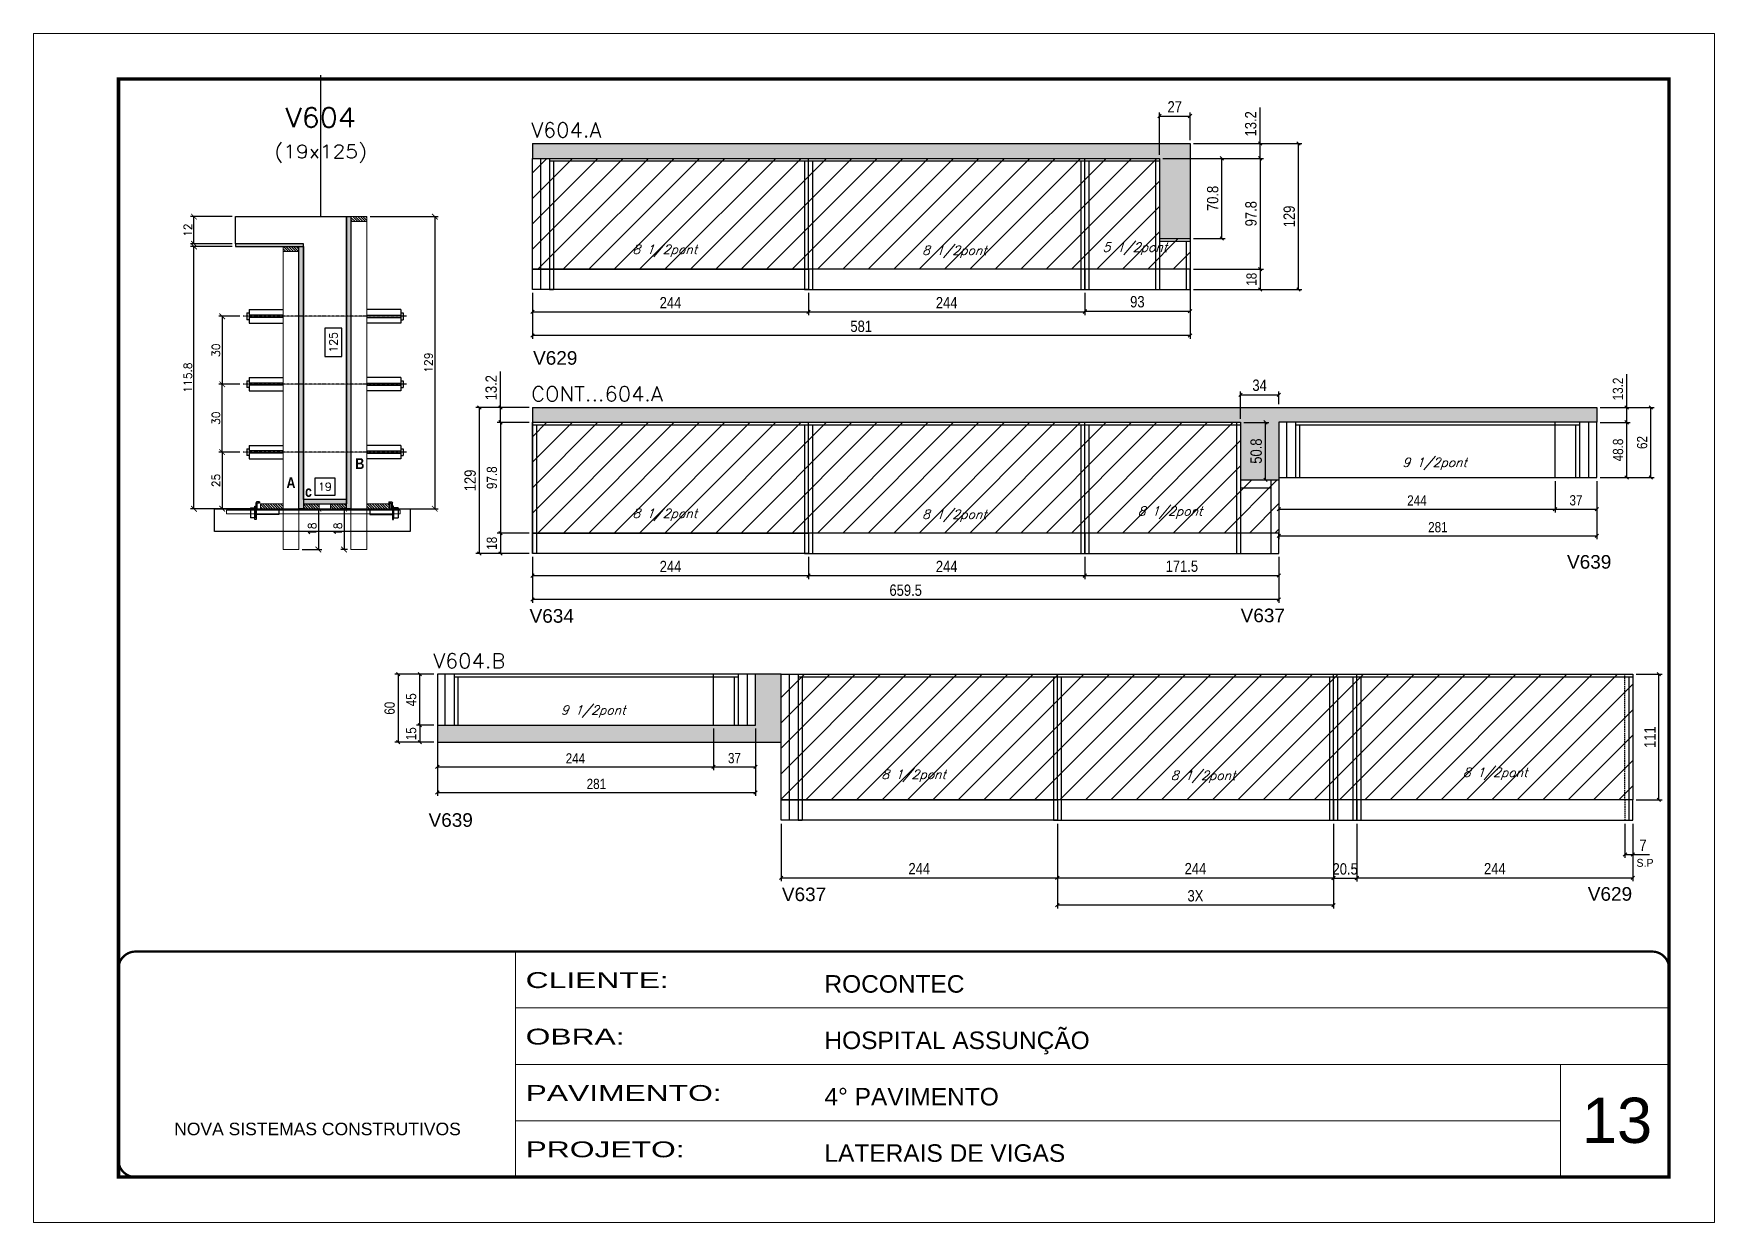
# Model space of a CAD drawing. Extents: x -20960 to -5926, y -2106 to 21915.
# Drawn here: x -12207 to -10722, y 17420 to 18470 of the extents above; entities that cross this region are included whole.
import ezdxf
from ezdxf.enums import TextEntityAlignment as Align

# ---------------------------------------------------------------- set-up
doc = ezdxf.new("R2010")
doc.units = 0
for name, pattern in [('CONTINUO', [0]), ('DASHED', [0.75, 0.5, -0.25]), ('HIDDEN', [0.375, 0.25, -0.125])]:
    doc.linetypes.add(name, pattern=pattern)
for name, color, linetype in [('5', 5, 'Continuous'), ('barrote', 251, 'Continuous'), ('COTA', 241, 'Continuous'), ('Cota Seção (2x)', 4, 'Continuous'), ('detalhes', 4, 'Continuous'), ('Painéis', 200, 'Continuous'), ('presilha', 1, 'Continuous'), ('Reaproveitamento', 251, 'Continuous'), ('SARR_2.2x7', 40, 'Continuous'), ('SARR_3.5x7', 81, 'Continuous'), ('TENSOR', 3, 'Continuous'), ('texto', 7, 'Continuous'), ('Texto de Titulo', 7, 'Continuous'), ('Texto Qtd Sarr', 242, 'Continuous')]:
    doc.layers.add(name, color=color, linetype=linetype)
for name, color, linetype, lineweight in [('CARIMBO', 255, 'Continuous', 9), ('CONCRETO', 251, 'Continuous', 25), ('Folhas', 255, 'Continuous', 9), ('Hachura', 251, 'Continuous', 9), ('Madeira', 126, 'Continuous', 18), ('SARRAFO DE PRESSAO', 251, 'DASHED', 9), ('SCO-___-LAJ', 2, 'Continuous', 0), ('Texto Seção', 7, 'Continuous', 15)]:
    doc.layers.add(name, color=color, linetype=linetype, lineweight=lineweight)
doc.styles.add('ARIAL', font='arial.ttf')
doc.styles.add('COTA TECNICA', font='techl___.ttf', dxfattribs={"height": 10})
doc.styles.add('COTA TECNICA-50', font='techl___.ttf', dxfattribs={"height": 9})
doc.styles.add('REGUA-120', font='ROMANS.shx', dxfattribs={"height": 15})
doc.styles.add('Romans', font='romans.shx')
doc.styles.add('ROMAS860', font='ROMAS860.SHX')
doc.styles.get("Standard").update_dxf_attribs({"font": 'arial.ttf'})
doc.styles.add('TECNICA', font='techb___.ttf', dxfattribs={"height": 10})
doc.styles.add('Tecnologia', font='')
doc.styles.get('Tecnologia').set_extended_font_data('Forgotten Futurist')
doc.dimstyles.new('COTA PAINEL-50', dxfattribs={"dimtxt": 9, "dimasz": 3, "dimexe": 3, "dimexo": 3, "dimgap": 3, "dimtad": 1, "dimdec": 1, "dimzin": 12, "dimdsep": 46, "dimtxsty": 'COTA TECNICA-50', "dimblk1": 'OBLIQUE', "dimblk2": 'OBLIQUE', "dimsah": 1, "dimcen": 0.9, "dimclrd": 4, "dimclre": 4, "dimclrt": 240, "dimadec": 1, "dimazin": 3, "dimtfac": 1, "dimtdec": 1, "dimtmove": 0, "dimatfit": 3, "dimfxl": 1, "dimtolj": 1, "dimtzin": 12, "dimarcsym": 0})
doc.dimstyles.new('Cota Seção (2x)', dxfattribs={"dimtxt": 7, "dimasz": 5, "dimexe": 3, "dimexo": 3, "dimgap": 2, "dimtad": 3, "dimdec": 1, "dimlfac": 0.5, "dimzin": 12, "dimdsep": 46, "dimtxsty": 'Romans', "dimblk": 'ARCHTICK', "dimcen": 0, "dimclrd": 4, "dimclre": 4, "dimclrt": 1, "dimadec": 1, "dimazin": 3, "dimtfac": 1, "dimtdec": 1, "dimtmove": 0, "dimatfit": 3, "dimldrblk": 'OBLIQUE', "dimfxl": 1, "dimtolj": 1, "dimtzin": 12, "dimarcsym": 0})
doc.dimstyles.new('Cota Seção interna', dxfattribs={"dimtxt": 7, "dimasz": 6, "dimexe": 0.18, "dimexo": 2, "dimgap": -4, "dimtad": 3, "dimdec": 1, "dimlfac": 0.5, "dimzin": 12, "dimdsep": 46, "dimtxsty": 'Romans', "dimblk": 'ARCHTICK', "dimcen": 0.09, "dimse1": 1, "dimse2": 1, "dimsd1": 1, "dimsd2": 1, "dimclrd": 180, "dimclre": 5, "dimclrt": 1, "dimadec": 0, "dimazin": 3, "dimtfac": 1, "dimtdec": 1, "dimtofl": 0, "dimtmove": 0, "dimatfit": 3, "dimldrblk": 'ARCHTICK', "dimfxl": 1, "dimtolj": 1, "dimtzin": 0, "dimarcsym": 0})
doc.dimstyles.new('PAINEL', dxfattribs={"dimtxt": 10, "dimasz": 3, "dimexe": 3, "dimexo": 3, "dimgap": 3, "dimtad": 1, "dimdec": 1, "dimzin": 12, "dimdsep": 46, "dimtxsty": 'COTA TECNICA', "dimblk1": 'OBLIQUE', "dimblk2": 'OBLIQUE', "dimsah": 1, "dimcen": 0.9, "dimclrd": 4, "dimclre": 4, "dimclrt": 240, "dimadec": 1, "dimazin": 3, "dimtfac": 1, "dimtdec": 1, "dimtmove": 0, "dimatfit": 3, "dimfxl": 1, "dimtolj": 1, "dimtzin": 12, "dimarcsym": 0})
pattern_1 = [(50, (27, -1148.575), (5.4655401, -0.4781726), [0.5715, -6.2865]), (355, (27, -1148.575), (-1.0573026, 5.7317054), [0.4572, -5.0292175]), (100.451445, (27.4555, -1148.615), (4.4082374, 5.2535326), [0.4857003, -5.3427073]), (46.1842, (27, -1147.051), (8.1323712, -1.2612698), [0.85725, -9.42975]), (96.635558, (27.678, -1147.156), (7.122124, 7.4227837), [0.7285507, -8.0140682]), (351.18415, (27, -1147.051), (7.122124, 7.4227837), [0.685799, -7.543792]), (21, (27.762, -1147.432), (4.5484317, -3.06795595), [0.5715, -6.2865]), (326, (27.762, -1147.432), (1.8540609, 5.525639), [0.4572, -5.0292]), (71.451445, (28.141, -1147.688), (6.4024926, 2.4576831), [0.4857003, -5.3426981]), (37.5, (27, -1148.5751), (0.0926581, 2.53665117), [0, -4.96824, 0, -5.1054, 0, -5.04825]), (7.5, (27, -1148.575), (2.00458988, 3.00541724), [0, -2.91084, 0, -4.85394, 0, -1.92405]), (327.5, (25.3007, -1148.5751), (4.06771786, -0.17186232), [0, -1.905, 0, -5.9436, 0, -7.8867]), (317.5, (24.5387, -1148.575), (4.44387544, 0.76279473), [0, -2.4765, 0, -3.94716, 0, -5.6007])]

msp = doc.modelspace()

# ---------------------------------------------------------------- texts
at = {"layer": '5', "linetype": 'Continuous'}
for s, p in [('V629', (-11765.7, 18177.22)), ('V639', (-10852.19, 17997.06)), ('V634', (-11768.79, 17949.32)), ('V637', (-11140.55, 17949.78)), ('V639', (-11858.06, 17769.06)), ('V637', (-11545.89, 17703.41)), ('V629', (-10833.83, 17703.77))]:
    msp.add_text(s, height=12, rotation=359.99996, dxfattribs=at).set_placement(p)
at = {"layer": 'CARIMBO', "style": 'ARIAL'}
msp.add_text('13', height=40, dxfattribs=at).set_placement((-10839.14, 17489.81))
at = {"layer": 'detalhes', "style": 'TECNICA'}
for s, p in [('B', (-11922.76, 18085.07)), ('A', (-11983.59, 18068.23)), ('c', (-11967.21, 18060.53))]:
    msp.add_text(s, height=9.6, dxfattribs=at).set_placement(p)
at = {"layer": 'texto', "color": 2, "char_height": 8, "attachment_point": 5, "style": 'Romans'}
for s, insert in [('{\\Q19;\\C256;8 1/2pont}', (-11649.31, 18277.81)), ('{\\Q19;\\C256;8 1/2pont}', (-11393.5, 18276.93)), ('{\\Q19;\\C256;5 1/2pont}', (-11233.96, 18279.71)), ('{\\Q19;\\C256;9 1/2pont}', (-10969.16, 18089.61)), ('{\\Q19;\\C256;8 1/2pont}', (-11649.31, 18044.65)), ('{\\Q19;\\C256;8 1/2pont}', (-11393.5, 18043.78)), ('{\\Q19;\\C256;8 1/2pont}', (-11202.94, 18046.56)), ('{\\Q19;\\C256;9 1/2pont}', (-11712.63, 17870.89)), ('{\\Q19;\\C256;8 1/2pont}', (-11429.5, 17814.02)), ('{\\Q19;\\C256;8 1/2pont}', (-10915.67, 17815.92)), ('{\\Q19;\\C256;8 1/2pont}', (-11173.69, 17813.14))]:
    msp.add_mtext(s, dxfattribs=dict(at, insert=insert))
at = {"layer": 'texto', "color": 4, "insert": (-10783.29, 17737.18), "char_height": 7, "attachment_point": 5, "style": 'ROMAS860'}
msp.add_mtext('S.P', dxfattribs=at)
at = {"layer": 'Texto Seção', "style": 'REGUA-120', "width": 1.05}
for s, p in [('V604.A', (-11767.45, 18378.04)), ('CONT...604.A', (-11767.45, 18144.89)), ('V604.B', (-11854.03, 17909.17))]:
    msp.add_text(s, height=13, dxfattribs=at).set_placement(p)

# ---------------------------------------------------------------- blocks, each defined once
blk = doc.blocks.new('9999999999')
at = {"color": 30, "linetype": 'CONTINUO'}
for p, q in [((98564.6, 34230.2), (98564.6, 34429.4)), ((98564.6, 34379.6), (99584, 34379.6)), ((98564.6, 34329.8), (99488, 34329.8)), ((99584, 34329.8), (99488, 34329.8)), ((99488, 34329.8), (99488, 34230.2)), ((98564.6, 34280), (99488, 34280))]:
    blk.add_line(p, q, dxfattribs=at)
at = {"color": 30, "linetype": 'CONTINUO', "const_width": 2}
blk.add_lwpolyline([(99584, 34230.2), (99584, 34414.4, 0.414214), (99569, 34429.4), (98229, 34429.4, 0.414214), (98214, 34414.4), (98214, 34245.2, 0.414214), (98229, 34230.2), (99584, 34230.2)], format="xyb", dxfattribs=at)
at = {"layer": 'Folhas'}
blk.add_lwpolyline([(98139, 34190.2), (99624, 34190.2), (99624, 35240.2), (98139, 35240.2)], close=True, dxfattribs=at)
at = {"layer": 'Folhas', "color": 30, "const_width": 3}
blk.add_lwpolyline([(98214, 34230.2), (99584, 34230.2), (99584, 35200.2), (98214, 35200.2)], close=True, dxfattribs=at)
at = {"color": 7, "linetype": 'Continuous', "ltscale": 5, "style": 'ARIAL'}
for s, height, p in [('ROCONTEC', 15.48, (98837.7, 34393.1)), ('HOSPITAL ASSUNÇÃO', 15.483, (98837.7, 34343.3)), ('4° PAVIMENTO', 15.483, (98837.7, 34293.5)), ('NOVA SISTEMAS CONSTRUTIVOS', 11.059, (98263.2, 34267.2)), ('LATERAIS DE VIGAS', 15.483, (98837.7, 34243.7))]:
    blk.add_text(s, height=height, dxfattribs=at).set_placement(p)
at = {"layer": 'Folhas', "color": 7, "style": 'Tecnologia', "width": 1.5}
for s, p in [('CLIENTE:', (98573.7, 34397.2)), ('OBRA:', (98573.7, 34347.3)), ('PAVIMENTO:', (98573.7, 34297.5)), ('PROJETO:', (98573.7, 34247.7))]:
    blk.add_text(s, height=14, dxfattribs=at).set_placement(p)
blk = doc.blocks.new('titulo1')
at = {"layer": 'Defpoints', "color": 252, "linetype": 'HIDDEN', "ltscale": 2}
blk.add_line((0, 0), (0, 125), dxfattribs=at)
at = {"layer": 'Defpoints', "style": 'Romans', "oblique": 15}
blk.add_attdef('FOLHA', text='', height=10, dxfattribs=at).set_placement((0, 15.6), align=Align.MIDDLE_CENTER)
at = {"layer": 'Texto Qtd Sarr', "color": 3, "style": 'Romans', "oblique": 15}
for tag, height, p in [('TITULO', 17, (0, 71.4)), ('SEÇÃO', 12, (0, 41.5))]:
    blk.add_attdef(tag, text='', height=height, dxfattribs=at).set_placement(p, align=Align.MIDDLE_CENTER)
blk = doc.blocks.new('_ArchTick')
at = {"color": 0, "linetype": 'ByBlock', "const_width": 0.15}
blk.add_lwpolyline([(-0.5, -0.5), (0.5, 0.5)], dxfattribs=at)
blk = doc.blocks.new('*D291')
at = {"layer": 'COTA', "color": 4, "lineweight": -2, "transparency": 16777216}
for p, q in [((-12031.6, 18281.6), (-12068.3, 18281.6)), ((-12065.3, 18050), (-12065.3, 18281.6)), ((-12014, 18050), (-12068.3, 18050))]:
    blk.add_line(p, q, dxfattribs=at)
at = {"layer": 'Defpoints', "color": 0, "transparency": 16777216}
for p in [(-12065.3, 18281.6), (-12028.6, 18281.6), (-12011, 18050)]:
    blk.add_point(p, dxfattribs=at)
at = {"layer": 'COTA', "color": 4, "lineweight": -2, "transparency": 16777216, "xscale": 5, "yscale": 5, "zscale": 5}
for p, rotation in [((-12065.3, 18281.6), 90), ((-12065.3, 18050), 270)]:
    blk.add_blockref('_ArchTick', p, dxfattribs=dict(at, rotation=rotation))
at = {"layer": 'COTA', "color": 1, "transparency": 16777216, "insert": (-12070.8, 18165.8), "char_height": 7, "attachment_point": 5, "rotation": 90, "style": 'Romans'}
blk.add_mtext('\\A1;115.8', dxfattribs=at)
blk = doc.blocks.new('_Oblique')
at = {"color": 0, "linetype": 'ByBlock', "lineweight": -2}
blk.add_line((-0.5, -0.5), (0.5, 0.5), dxfattribs=at)
blk = doc.blocks.new('*D292')
at = {"layer": 'COTA', "color": 4, "lineweight": -2, "transparency": 16777216}
for p, q in [((-12031.6, 18308), (-12068.3, 18308)), ((-12065.3, 18284), (-12065.3, 18308)), ((-12031.6, 18284), (-12068.3, 18284))]:
    blk.add_line(p, q, dxfattribs=at)
at = {"layer": 'Defpoints', "color": 0, "transparency": 16777216}
for p in [(-12065.3, 18308), (-12028.6, 18308), (-12028.6, 18284)]:
    blk.add_point(p, dxfattribs=at)
at = {"layer": 'COTA', "color": 4, "lineweight": -2, "transparency": 16777216, "xscale": 5, "yscale": 5, "zscale": 5}
for p, rotation in [((-12065.3, 18308), 90), ((-12065.3, 18284), 270)]:
    blk.add_blockref('_ArchTick', p, dxfattribs=dict(at, rotation=rotation))
at = {"layer": 'COTA', "color": 1, "transparency": 16777216, "insert": (-12070.8, 18296), "char_height": 7, "attachment_point": 5, "rotation": 90, "style": 'Romans'}
blk.add_mtext('\\A1;12', dxfattribs=at)
blk = doc.blocks.new('*D293')
at = {"layer": 'Cota Seção (2x)', "color": 180, "lineweight": -2, "transparency": 16777216}
for p, q in [((-11934.6, 18209.5), (-11949.6, 18209.5)), ((-11949.6, 18209.5), (-11949.6, 18184.5)), ((-11934.6, 18184.5), (-11934.6, 18209.5)), ((-11949.6, 18184.5), (-11934.6, 18184.5))]:
    blk.add_line(p, q, dxfattribs=at)
at = {"layer": 'Defpoints', "color": 0, "transparency": 16777216}
for p in [(-11968.6, 18308), (-11930.6, 18308), (-11968.6, 18058)]:
    blk.add_point(p, dxfattribs=at)
at = {"layer": 'Cota Seção (2x)', "color": 1, "transparency": 16777216, "insert": (-11942.1, 18197), "char_height": 7, "attachment_point": 5, "rotation": 90, "style": 'Romans'}
blk.add_mtext('\\A1;125', dxfattribs=at)
blk = doc.blocks.new('PRESILHA METÁLICA 1')
at = {"layer": 'presilha'}
for p, q in [((0, 13), (6, 13)), ((0, 13), (0, 0)), ((6, 0), (0, 0)), ((6, 15.5), (7.5, 15.5)), ((6, -2.5), (6, 15.5)), ((6, 13), (6, 0)), ((7.5, 10.6), (7.5, 19.9)), ((7.5, 15.5), (7.5, -2.5)), ((37.5, 4.1), (7.5, 4.1)), ((12, 21), (8.6, 21)), ((9, 11.6), (9, 18.9)), ((12, 19.5), (9.6, 19.5)), ((37.5, 11), (9.6, 11)), ((12, 21), (12, 19.5)), ((37.5, 11), (37.5, 4.1)), ((7.5, -2.5), (6, -2.5))]:
    blk.add_line(p, q, dxfattribs=at)
for centre, radius, start, end in [((8.6, 19.9), 1.14, 90, 180), ((9.6, 18.9), 0.57, 90, 180), ((9.6, 11.6), 0.57, 180, 270)]:
    blk.add_arc(centre, radius, start, end, dxfattribs=at)
blk = doc.blocks.new('*D294')
at = {"layer": 'Cota Seção (2x)', "color": 180, "lineweight": -2, "transparency": 16777216}
for p, q in [((-11940.6, 18077), (-11958.6, 18077)), ((-11958.6, 18077), (-11958.6, 18062)), ((-11940.6, 18062), (-11940.6, 18077)), ((-11958.6, 18062), (-11940.6, 18062))]:
    blk.add_line(p, q, dxfattribs=at)
at = {"layer": 'Defpoints', "color": 0, "transparency": 16777216}
for p in [(-11968.6, 18058), (-11968.6, 18050), (-11930.6, 18050)]:
    blk.add_point(p, dxfattribs=at)
at = {"layer": 'Cota Seção (2x)', "color": 1, "transparency": 16777216, "insert": (-11949.6, 18069.5), "char_height": 7, "attachment_point": 5, "style": 'Romans'}
blk.add_mtext('\\A1;19', dxfattribs=at)
blk = doc.blocks.new('*D295')
at = {"layer": 'COTA', "color": 4, "lineweight": -2, "transparency": 16777216}
for p, q in [((-11909.6, 18308), (-11849.6, 18308)), ((-11852.6, 18308), (-11852.6, 18050)), ((-11909.6, 18050), (-11849.6, 18050))]:
    blk.add_line(p, q, dxfattribs=at)
at = {"layer": 'Defpoints', "color": 0, "transparency": 16777216}
for p in [(-11912.6, 18308), (-11912.6, 18050), (-11852.6, 18050)]:
    blk.add_point(p, dxfattribs=at)
at = {"layer": 'COTA', "color": 4, "lineweight": -2, "transparency": 16777216, "xscale": 5, "yscale": 5, "zscale": 5}
for p, rotation in [((-11852.6, 18308), 90), ((-11852.6, 18050), 270)]:
    blk.add_blockref('_ArchTick', p, dxfattribs=dict(at, rotation=rotation))
at = {"layer": 'COTA', "color": 1, "transparency": 16777216, "insert": (-11858.1, 18179), "char_height": 7, "attachment_point": 5, "rotation": 90, "style": 'Romans'}
blk.add_mtext('\\A1;129', dxfattribs=at)
blk = doc.blocks.new('*D296')
at = {"layer": 'COTA', "color": 4, "lineweight": -2, "transparency": 16777216}
for p, q in [((-12024.9, 18100), (-12043.4, 18100)), ((-12040.4, 18100), (-12040.4, 18050)), ((-12024.9, 18050), (-12043.4, 18050))]:
    blk.add_line(p, q, dxfattribs=at)
at = {"layer": 'Defpoints', "color": 0, "transparency": 16777216}
for p in [(-12021.9, 18100), (-12040.4, 18050), (-12021.9, 18050)]:
    blk.add_point(p, dxfattribs=at)
at = {"layer": 'COTA', "color": 4, "lineweight": -2, "transparency": 16777216, "xscale": 5, "yscale": 5, "zscale": 5}
for p, rotation in [((-12040.4, 18100), 90), ((-12040.4, 18050), 270)]:
    blk.add_blockref('_ArchTick', p, dxfattribs=dict(at, rotation=rotation))
at = {"layer": 'COTA', "color": 1, "transparency": 16777216, "insert": (-12045.9, 18075), "char_height": 7, "attachment_point": 5, "rotation": 90, "style": 'Romans'}
blk.add_mtext('\\A1;25', dxfattribs=at)
blk = doc.blocks.new('*D328')
at = {"layer": 'COTA', "color": 4, "lineweight": -2, "transparency": 16777216}
for p, q in [((-12024.9, 18160), (-12043.4, 18160)), ((-12040.4, 18100), (-12040.4, 18160)), ((-12024.9, 18100), (-12043.4, 18100))]:
    blk.add_line(p, q, dxfattribs=at)
at = {"layer": 'Defpoints', "color": 0, "transparency": 16777216}
for p in [(-12040.4, 18160), (-12021.9, 18160), (-12021.9, 18100)]:
    blk.add_point(p, dxfattribs=at)
at = {"layer": 'COTA', "color": 4, "lineweight": -2, "transparency": 16777216, "xscale": 5, "yscale": 5, "zscale": 5}
for p, rotation in [((-12040.4, 18160), 90), ((-12040.4, 18100), 270)]:
    blk.add_blockref('_ArchTick', p, dxfattribs=dict(at, rotation=rotation))
at = {"layer": 'COTA', "color": 1, "transparency": 16777216, "insert": (-12045.9, 18130), "char_height": 7, "attachment_point": 5, "rotation": 90, "style": 'Romans'}
blk.add_mtext('\\A1;30', dxfattribs=at)
blk = doc.blocks.new('*D329')
at = {"layer": 'COTA', "color": 4, "lineweight": -2, "transparency": 16777216}
for p, q in [((-12024.9, 18220), (-12043.4, 18220)), ((-12040.4, 18220), (-12040.4, 18160)), ((-12024.9, 18160), (-12043.4, 18160))]:
    blk.add_line(p, q, dxfattribs=at)
at = {"layer": 'Defpoints', "color": 0, "transparency": 16777216}
for p in [(-12021.9, 18220), (-12040.4, 18160), (-12021.9, 18160)]:
    blk.add_point(p, dxfattribs=at)
at = {"layer": 'COTA', "color": 4, "lineweight": -2, "transparency": 16777216, "xscale": 5, "yscale": 5, "zscale": 5}
for p, rotation in [((-12040.4, 18220), 90), ((-12040.4, 18160), 270)]:
    blk.add_blockref('_ArchTick', p, dxfattribs=dict(at, rotation=rotation))
at = {"layer": 'COTA', "color": 1, "transparency": 16777216, "insert": (-12045.9, 18190), "char_height": 7, "attachment_point": 5, "rotation": 90, "style": 'Romans'}
blk.add_mtext('\\A1;30', dxfattribs=at)
blk = doc.blocks.new('*D297')
at = {"layer": 'COTA', "color": 4, "linetype": 'ByBlock', "lineweight": -2, "transparency": 16777216}
for p, q in [((-11766.3, 18240.7), (-11766.3, 18221)), ((-11522.3, 18240.7), (-11522.3, 18221)), ((-11766.3, 18224), (-11522.3, 18224))]:
    blk.add_line(p, q, dxfattribs=at)
at = {"layer": 'Defpoints', "color": 0, "linetype": 'ByBlock', "transparency": 16777216}
for p in [(-11766.3, 18243.7), (-11522.3, 18243.7), (-11522.3, 18224)]:
    blk.add_point(p, dxfattribs=at)
at = {"layer": 'COTA', "color": 4, "linetype": 'ByBlock', "lineweight": -2, "transparency": 16777216, "xscale": 3, "yscale": 3, "zscale": 3, "rotation": 180}
blk.add_blockref('_Oblique', (-11766.3, 18224), dxfattribs=at)
at = {"layer": 'COTA', "color": 4, "linetype": 'ByBlock', "lineweight": -2, "transparency": 16777216, "xscale": 3, "yscale": 3, "zscale": 3}
blk.add_blockref('_Oblique', (-11522.3, 18224), dxfattribs=at)
at = {"layer": 'COTA', "color": 240, "linetype": 'ByBlock', "transparency": 16777216, "insert": (-11644.3, 18232), "char_height": 10, "attachment_point": 5, "style": 'COTA TECNICA'}
blk.add_mtext('\\A1;244', dxfattribs=at)
blk = doc.blocks.new('*D298')
at = {"layer": 'COTA', "color": 4, "linetype": 'ByBlock', "lineweight": -2, "transparency": 16777216}
for p, q in [((-11522.3, 18240.7), (-11522.3, 18221)), ((-11278.3, 18240.7), (-11278.3, 18221)), ((-11522.3, 18224), (-11278.3, 18224))]:
    blk.add_line(p, q, dxfattribs=at)
at = {"layer": 'Defpoints', "color": 0, "linetype": 'ByBlock', "transparency": 16777216}
for p in [(-11522.3, 18243.7), (-11278.3, 18243.7), (-11278.3, 18224)]:
    blk.add_point(p, dxfattribs=at)
at = {"layer": 'COTA', "color": 4, "linetype": 'ByBlock', "lineweight": -2, "transparency": 16777216, "xscale": 3, "yscale": 3, "zscale": 3, "rotation": 180}
blk.add_blockref('_Oblique', (-11522.3, 18224), dxfattribs=at)
at = {"layer": 'COTA', "color": 4, "linetype": 'ByBlock', "lineweight": -2, "transparency": 16777216, "xscale": 3, "yscale": 3, "zscale": 3}
blk.add_blockref('_Oblique', (-11278.3, 18224), dxfattribs=at)
at = {"layer": 'COTA', "color": 240, "linetype": 'ByBlock', "transparency": 16777216, "insert": (-11400.3, 18232), "char_height": 10, "attachment_point": 5, "style": 'COTA TECNICA'}
blk.add_mtext('\\A1;244', dxfattribs=at)
blk = doc.blocks.new('*D299')
at = {"layer": 'COTA', "color": 4, "linetype": 'ByBlock', "lineweight": -2, "transparency": 16777216}
for p, q in [((-11278.3, 18240.7), (-11278.3, 18221.6)), ((-11185.3, 18240.7), (-11185.3, 18221.6)), ((-11278.3, 18224.6), (-11185.3, 18224.6))]:
    blk.add_line(p, q, dxfattribs=at)
at = {"layer": 'Defpoints', "color": 0, "linetype": 'ByBlock', "transparency": 16777216}
for p in [(-11278.3, 18243.7), (-11185.3, 18243.7), (-11185.3, 18224.6)]:
    blk.add_point(p, dxfattribs=at)
at = {"layer": 'COTA', "color": 4, "linetype": 'ByBlock', "lineweight": -2, "transparency": 16777216, "xscale": 3, "yscale": 3, "zscale": 3, "rotation": 180}
blk.add_blockref('_Oblique', (-11278.3, 18224.6), dxfattribs=at)
at = {"layer": 'COTA', "color": 4, "linetype": 'ByBlock', "lineweight": -2, "transparency": 16777216, "xscale": 3, "yscale": 3, "zscale": 3}
blk.add_blockref('_Oblique', (-11185.3, 18224.6), dxfattribs=at)
at = {"layer": 'COTA', "color": 240, "linetype": 'ByBlock', "transparency": 16777216, "insert": (-11231.8, 18232.8), "char_height": 10, "attachment_point": 5, "style": 'COTA TECNICA'}
blk.add_mtext('\\A1;93', dxfattribs=at)
blk = doc.blocks.new('*D330')
at = {"layer": 'COTA', "color": 4, "lineweight": -2, "ltscale": 25, "transparency": 16777216}
for p, q in [((-11185.3, 18258.7), (-11185.3, 18200)), ((-11766.3, 18240.7), (-11766.3, 18200)), ((-11185.3, 18203), (-11766.3, 18203))]:
    blk.add_line(p, q, dxfattribs=at)
at = {"layer": 'Defpoints', "color": 0, "ltscale": 25, "transparency": 16777216}
for p in [(-11185.3, 18261.7), (-11766.3, 18243.7), (-11766.3, 18203)]:
    blk.add_point(p, dxfattribs=at)
at = {"layer": 'COTA', "color": 4, "lineweight": -2, "ltscale": 25, "transparency": 16777216, "xscale": 3, "yscale": 3, "zscale": 3, "rotation": 180}
blk.add_blockref('_Oblique', (-11766.3, 18203), dxfattribs=at)
at = {"layer": 'COTA', "color": 4, "lineweight": -2, "ltscale": 25, "transparency": 16777216, "xscale": 3, "yscale": 3, "zscale": 3}
blk.add_blockref('_Oblique', (-11185.3, 18203), dxfattribs=at)
at = {"layer": 'COTA', "color": 240, "ltscale": 25, "transparency": 16777216, "insert": (-11475.8, 18211.1), "char_height": 10, "attachment_point": 5, "style": 'COTA TECNICA'}
blk.add_mtext('\\A1;581', dxfattribs=at)
blk = doc.blocks.new('*D331')
at = {"layer": 'Defpoints', "color": 0, "ltscale": 25, "transparency": 16777216}
for p in [(-11212.3, 18359.5), (-11185.3, 18261.7), (-11123.3, 18261.7)]:
    blk.add_point(p, dxfattribs=at)
at = {"layer": 'SARR_3.5x7', "color": 4, "lineweight": -2, "ltscale": 25, "transparency": 16777216}
for p, q in [((-11209.3, 18359.5), (-11120.3, 18359.5)), ((-11123.3, 18359.5), (-11123.3, 18261.7)), ((-11182.3, 18261.7), (-11120.3, 18261.7))]:
    blk.add_line(p, q, dxfattribs=at)
at = {"layer": 'SARR_3.5x7', "color": 4, "lineweight": -2, "ltscale": 25, "transparency": 16777216, "xscale": 3, "yscale": 3, "zscale": 3}
for p, rotation in [((-11123.3, 18359.5), 90), ((-11123.3, 18261.7), 270)]:
    blk.add_blockref('_Oblique', p, dxfattribs=dict(at, rotation=rotation))
at = {"layer": 'SARR_3.5x7', "color": 240, "ltscale": 25, "transparency": 16777216, "insert": (-11131.4, 18310.6), "char_height": 10, "attachment_point": 5, "rotation": 90, "style": 'COTA TECNICA'}
blk.add_mtext('\\A1;97.8', dxfattribs=at)
blk = doc.blocks.new('*D332')
at = {"layer": 'Defpoints', "color": 0, "ltscale": 25, "transparency": 16777216}
for p in [(-11185.3, 18372.7), (-11123.3, 18372.7), (-11212.3, 18359.5)]:
    blk.add_point(p, dxfattribs=at)
at = {"layer": 'SARR_3.5x7', "color": 4, "lineweight": -2, "ltscale": 25, "transparency": 16777216}
for p, q in [((-11123.3, 18372.7), (-11123.3, 18404.4)), ((-11182.3, 18372.7), (-11120.3, 18372.7)), ((-11123.3, 18359.5), (-11123.3, 18372.7)), ((-11209.3, 18359.5), (-11120.3, 18359.5))]:
    blk.add_line(p, q, dxfattribs=at)
at = {"layer": 'SARR_3.5x7', "color": 4, "lineweight": -2, "ltscale": 25, "transparency": 16777216, "xscale": 3, "yscale": 3, "zscale": 3}
for p, rotation in [((-11123.3, 18372.7), 90), ((-11123.3, 18359.5), 270)]:
    blk.add_blockref('_Oblique', p, dxfattribs=dict(at, rotation=rotation))
at = {"layer": 'SARR_3.5x7', "color": 240, "ltscale": 25, "transparency": 16777216, "insert": (-11131.6, 18390), "char_height": 10, "attachment_point": 5, "rotation": 90, "style": 'COTA TECNICA'}
blk.add_mtext('\\A1;13.2', dxfattribs=at)
blk = doc.blocks.new('*D333')
at = {"layer": 'Defpoints', "color": 0, "ltscale": 25, "transparency": 16777216}
for p in [(-11212.3, 18359.5), (-11157.1, 18359.5), (-11185.3, 18288.7)]:
    blk.add_point(p, dxfattribs=at)
at = {"layer": 'SARR_3.5x7', "color": 4, "lineweight": -2, "ltscale": 25, "transparency": 16777216}
for p, q in [((-11209.3, 18359.5), (-11154.1, 18359.5)), ((-11157.1, 18288.7), (-11157.1, 18359.5)), ((-11182.3, 18288.7), (-11154.1, 18288.7))]:
    blk.add_line(p, q, dxfattribs=at)
at = {"layer": 'SARR_3.5x7', "color": 4, "lineweight": -2, "ltscale": 25, "transparency": 16777216, "xscale": 3, "yscale": 3, "zscale": 3}
for p, rotation in [((-11157.1, 18359.5), 90), ((-11157.1, 18288.7), 270)]:
    blk.add_blockref('_Oblique', p, dxfattribs=dict(at, rotation=rotation))
at = {"layer": 'SARR_3.5x7', "color": 240, "ltscale": 25, "transparency": 16777216, "insert": (-11165.2, 18324.1), "char_height": 10, "attachment_point": 5, "rotation": 90, "style": 'COTA TECNICA'}
blk.add_mtext('\\A1;70.8', dxfattribs=at)
blk = doc.blocks.new('*D300')
at = {"layer": 'Defpoints', "color": 0, "ltscale": 25, "transparency": 16777216}
for p in [(-11185.3, 18396.9), (-11185.3, 18372.7), (-11212.3, 18359.5)]:
    blk.add_point(p, dxfattribs=at)
at = {"layer": 'SARR_3.5x7', "color": 4, "lineweight": -2, "ltscale": 25, "transparency": 16777216}
for p, q in [((-11212.3, 18362.5), (-11212.3, 18399.9)), ((-11185.3, 18375.7), (-11185.3, 18399.9)), ((-11212.3, 18396.9), (-11185.3, 18396.9))]:
    blk.add_line(p, q, dxfattribs=at)
at = {"layer": 'SARR_3.5x7', "color": 4, "lineweight": -2, "ltscale": 25, "transparency": 16777216, "xscale": 3, "yscale": 3, "zscale": 3, "rotation": 180}
blk.add_blockref('_Oblique', (-11212.3, 18396.9), dxfattribs=at)
at = {"layer": 'SARR_3.5x7', "color": 4, "lineweight": -2, "ltscale": 25, "transparency": 16777216, "xscale": 3, "yscale": 3, "zscale": 3}
blk.add_blockref('_Oblique', (-11185.3, 18396.9), dxfattribs=at)
at = {"layer": 'SARR_3.5x7', "color": 240, "ltscale": 25, "transparency": 16777216, "insert": (-11198.8, 18405), "char_height": 10, "attachment_point": 5, "style": 'COTA TECNICA'}
blk.add_mtext('\\A1;27', dxfattribs=at)
blk = doc.blocks.new('*D301')
at = {"layer": 'COTA', "color": 4, "linetype": 'ByBlock', "lineweight": -2, "transparency": 16777216}
for p, q in [((-11766.3, 18007.5), (-11766.3, 17987.9)), ((-11522.3, 18007.5), (-11522.3, 17987.9)), ((-11766.3, 17990.9), (-11522.3, 17990.9))]:
    blk.add_line(p, q, dxfattribs=at)
at = {"layer": 'Defpoints', "color": 0, "linetype": 'ByBlock', "transparency": 16777216}
for p in [(-11766.3, 18010.5), (-11522.3, 18010.5), (-11522.3, 17990.9)]:
    blk.add_point(p, dxfattribs=at)
at = {"layer": 'COTA', "color": 4, "linetype": 'ByBlock', "lineweight": -2, "transparency": 16777216, "xscale": 3, "yscale": 3, "zscale": 3, "rotation": 180}
blk.add_blockref('_Oblique', (-11766.3, 17990.9), dxfattribs=at)
at = {"layer": 'COTA', "color": 4, "linetype": 'ByBlock', "lineweight": -2, "transparency": 16777216, "xscale": 3, "yscale": 3, "zscale": 3}
blk.add_blockref('_Oblique', (-11522.3, 17990.9), dxfattribs=at)
at = {"layer": 'COTA', "color": 240, "linetype": 'ByBlock', "transparency": 16777216, "insert": (-11644.3, 17999), "char_height": 10, "attachment_point": 5, "style": 'COTA TECNICA'}
blk.add_mtext('\\A1;244', dxfattribs=at)
blk = doc.blocks.new('*D302')
at = {"layer": 'COTA', "color": 4, "linetype": 'ByBlock', "lineweight": -2, "transparency": 16777216}
for p, q in [((-11522.3, 18007.5), (-11522.3, 17987.9)), ((-11278.3, 18007.5), (-11278.3, 17987.9)), ((-11522.3, 17990.9), (-11278.3, 17990.9))]:
    blk.add_line(p, q, dxfattribs=at)
at = {"layer": 'Defpoints', "color": 0, "linetype": 'ByBlock', "transparency": 16777216}
for p in [(-11522.3, 18010.5), (-11278.3, 18010.5), (-11278.3, 17990.9)]:
    blk.add_point(p, dxfattribs=at)
at = {"layer": 'COTA', "color": 4, "linetype": 'ByBlock', "lineweight": -2, "transparency": 16777216, "xscale": 3, "yscale": 3, "zscale": 3, "rotation": 180}
blk.add_blockref('_Oblique', (-11522.3, 17990.9), dxfattribs=at)
at = {"layer": 'COTA', "color": 4, "linetype": 'ByBlock', "lineweight": -2, "transparency": 16777216, "xscale": 3, "yscale": 3, "zscale": 3}
blk.add_blockref('_Oblique', (-11278.3, 17990.9), dxfattribs=at)
at = {"layer": 'COTA', "color": 240, "linetype": 'ByBlock', "transparency": 16777216, "insert": (-11400.3, 17999), "char_height": 10, "attachment_point": 5, "style": 'COTA TECNICA'}
blk.add_mtext('\\A1;244', dxfattribs=at)
blk = doc.blocks.new('*D303')
at = {"layer": 'COTA', "color": 4, "linetype": 'ByBlock', "lineweight": -2, "transparency": 16777216}
for p, q in [((-11278.3, 18007.5), (-11278.3, 17988.1)), ((-11106.8, 18007.5), (-11106.8, 17988.1)), ((-11278.3, 17991.1), (-11106.8, 17991.1))]:
    blk.add_line(p, q, dxfattribs=at)
at = {"layer": 'Defpoints', "color": 0, "linetype": 'ByBlock', "transparency": 16777216}
for p in [(-11278.3, 18010.5), (-11106.8, 18010.5), (-11106.8, 17991.1)]:
    blk.add_point(p, dxfattribs=at)
at = {"layer": 'COTA', "color": 4, "linetype": 'ByBlock', "lineweight": -2, "transparency": 16777216, "xscale": 3, "yscale": 3, "zscale": 3, "rotation": 180}
blk.add_blockref('_Oblique', (-11278.3, 17991.1), dxfattribs=at)
at = {"layer": 'COTA', "color": 4, "linetype": 'ByBlock', "lineweight": -2, "transparency": 16777216, "xscale": 3, "yscale": 3, "zscale": 3}
blk.add_blockref('_Oblique', (-11106.8, 17991.1), dxfattribs=at)
at = {"layer": 'COTA', "color": 240, "linetype": 'ByBlock', "transparency": 16777216, "insert": (-11192.5, 17999.2), "char_height": 10, "attachment_point": 5, "style": 'COTA TECNICA'}
blk.add_mtext('\\A1;171.5', dxfattribs=at)
blk = doc.blocks.new('*D304')
at = {"layer": 'COTA', "color": 4, "lineweight": -2, "ltscale": 25, "transparency": 16777216}
for p, q in [((-11766.3, 18007.5), (-11766.3, 17966.8)), ((-11106.8, 18007.5), (-11106.8, 17966.8)), ((-11106.8, 17969.8), (-11766.3, 17969.8))]:
    blk.add_line(p, q, dxfattribs=at)
at = {"layer": 'Defpoints', "color": 0, "ltscale": 25, "transparency": 16777216}
for p in [(-11766.3, 18010.5), (-11106.8, 18010.5), (-11766.3, 17969.8)]:
    blk.add_point(p, dxfattribs=at)
at = {"layer": 'COTA', "color": 4, "lineweight": -2, "ltscale": 25, "transparency": 16777216, "xscale": 3, "yscale": 3, "zscale": 3, "rotation": 180}
blk.add_blockref('_Oblique', (-11766.3, 17969.8), dxfattribs=at)
at = {"layer": 'COTA', "color": 4, "lineweight": -2, "ltscale": 25, "transparency": 16777216, "xscale": 3, "yscale": 3, "zscale": 3}
blk.add_blockref('_Oblique', (-11106.8, 17969.8), dxfattribs=at)
at = {"layer": 'COTA', "color": 240, "ltscale": 25, "transparency": 16777216, "insert": (-11436.5, 17978), "char_height": 10, "attachment_point": 5, "style": 'COTA TECNICA'}
blk.add_mtext('\\A1;659.5', dxfattribs=at)
blk = doc.blocks.new('*D305')
at = {"layer": 'Defpoints', "color": 0, "ltscale": 25, "transparency": 16777216}
for p in [(-11140.8, 18126.3), (-11118.7, 18126.3), (-11140.8, 18075.5)]:
    blk.add_point(p, dxfattribs=at)
at = {"layer": 'SARR_3.5x7', "color": 4, "lineweight": -2, "ltscale": 25, "transparency": 16777216}
for p, q in [((-11137.8, 18126.3), (-11115.7, 18126.3)), ((-11118.7, 18075.5), (-11118.7, 18126.3)), ((-11137.8, 18075.5), (-11115.7, 18075.5))]:
    blk.add_line(p, q, dxfattribs=at)
at = {"layer": 'SARR_3.5x7', "color": 4, "lineweight": -2, "ltscale": 25, "transparency": 16777216, "xscale": 3, "yscale": 3, "zscale": 3}
for p, rotation in [((-11118.7, 18126.3), 90), ((-11118.7, 18075.5), 270)]:
    blk.add_blockref('_Oblique', p, dxfattribs=dict(at, rotation=rotation))
at = {"layer": 'SARR_3.5x7', "color": 240, "ltscale": 25, "transparency": 16777216, "insert": (-11126.8, 18100.9), "char_height": 10, "attachment_point": 5, "rotation": 90, "style": 'COTA TECNICA'}
blk.add_mtext('\\A1;50.8', dxfattribs=at)
blk = doc.blocks.new('*D306')
at = {"layer": 'Defpoints', "color": 0, "ltscale": 25, "transparency": 16777216}
for p in [(-11106.8, 18150.7), (-11106.8, 18139.5), (-11140.8, 18126.3)]:
    blk.add_point(p, dxfattribs=at)
at = {"layer": 'SARR_3.5x7', "color": 4, "lineweight": -2, "ltscale": 25, "transparency": 16777216}
for p, q in [((-11140.8, 18129.3), (-11140.8, 18153.7)), ((-11140.8, 18150.7), (-11106.8, 18150.7)), ((-11106.8, 18142.5), (-11106.8, 18153.7))]:
    blk.add_line(p, q, dxfattribs=at)
at = {"layer": 'SARR_3.5x7', "color": 4, "lineweight": -2, "ltscale": 25, "transparency": 16777216, "xscale": 3, "yscale": 3, "zscale": 3, "rotation": 180}
blk.add_blockref('_Oblique', (-11140.8, 18150.7), dxfattribs=at)
at = {"layer": 'SARR_3.5x7', "color": 4, "lineweight": -2, "ltscale": 25, "transparency": 16777216, "xscale": 3, "yscale": 3, "zscale": 3}
blk.add_blockref('_Oblique', (-11106.8, 18150.7), dxfattribs=at)
at = {"layer": 'SARR_3.5x7', "color": 240, "ltscale": 25, "transparency": 16777216, "insert": (-11123.8, 18159), "char_height": 10, "attachment_point": 5, "style": 'COTA TECNICA'}
blk.add_mtext('\\A1;34', dxfattribs=at)
blk = doc.blocks.new('*D307')
at = {"layer": 'COTA', "color": 4, "linetype": 'ByBlock', "lineweight": -2, "transparency": 16777216}
for p, q in [((-10801, 17771.8), (-10801, 17741.7)), ((-10794, 17771.8), (-10794, 17741.7)), ((-10801, 17744.7), (-10794, 17744.7)), ((-10794, 17744.7), (-10779.3, 17744.7))]:
    blk.add_line(p, q, dxfattribs=at)
at = {"layer": 'Defpoints', "color": 0, "linetype": 'ByBlock', "transparency": 16777216}
for p in [(-10801, 17774.8), (-10794, 17774.8), (-10794, 17744.7)]:
    blk.add_point(p, dxfattribs=at)
at = {"layer": 'COTA', "color": 4, "linetype": 'ByBlock', "lineweight": -2, "transparency": 16777216, "xscale": 3, "yscale": 3, "zscale": 3, "rotation": 180}
blk.add_blockref('_Oblique', (-10801, 17744.7), dxfattribs=at)
at = {"layer": 'COTA', "color": 4, "linetype": 'ByBlock', "lineweight": -2, "transparency": 16777216, "xscale": 3, "yscale": 3, "zscale": 3}
blk.add_blockref('_Oblique', (-10794, 17744.7), dxfattribs=at)
at = {"layer": 'COTA', "color": 240, "linetype": 'ByBlock', "transparency": 16777216, "insert": (-10785.1, 17752.8), "char_height": 10, "attachment_point": 5, "style": 'COTA TECNICA'}
blk.add_mtext('\\A1;7', dxfattribs=at)
blk = doc.blocks.new('*D308')
at = {"layer": 'COTA', "color": 4, "linetype": 'ByBlock', "lineweight": -2, "transparency": 16777216}
for p, q in [((-11546.5, 17771.8), (-11546.5, 17721)), ((-11302.5, 17771.8), (-11302.5, 17721)), ((-11546.5, 17724), (-11302.5, 17724))]:
    blk.add_line(p, q, dxfattribs=at)
at = {"layer": 'Defpoints', "color": 0, "linetype": 'ByBlock', "transparency": 16777216}
for p in [(-11546.5, 17774.8), (-11302.5, 17774.8), (-11302.5, 17724)]:
    blk.add_point(p, dxfattribs=at)
at = {"layer": 'COTA', "color": 4, "linetype": 'ByBlock', "lineweight": -2, "transparency": 16777216, "xscale": 3, "yscale": 3, "zscale": 3, "rotation": 180}
blk.add_blockref('_Oblique', (-11546.5, 17724), dxfattribs=at)
at = {"layer": 'COTA', "color": 4, "linetype": 'ByBlock', "lineweight": -2, "transparency": 16777216, "xscale": 3, "yscale": 3, "zscale": 3}
blk.add_blockref('_Oblique', (-11302.5, 17724), dxfattribs=at)
at = {"layer": 'COTA', "color": 240, "linetype": 'ByBlock', "transparency": 16777216, "insert": (-11424.5, 17732.1), "char_height": 10, "attachment_point": 5, "style": 'COTA TECNICA'}
blk.add_mtext('\\A1;244', dxfattribs=at)
blk = doc.blocks.new('*D309')
at = {"layer": 'COTA', "color": 4, "linetype": 'ByBlock', "lineweight": -2, "transparency": 16777216}
for p, q in [((-11302.5, 17771.8), (-11302.5, 17721)), ((-11058.5, 17771.8), (-11058.5, 17721)), ((-11302.5, 17724), (-11058.5, 17724))]:
    blk.add_line(p, q, dxfattribs=at)
at = {"layer": 'Defpoints', "color": 0, "linetype": 'ByBlock', "transparency": 16777216}
for p in [(-11302.5, 17774.8), (-11058.5, 17774.8), (-11058.5, 17724)]:
    blk.add_point(p, dxfattribs=at)
at = {"layer": 'COTA', "color": 4, "linetype": 'ByBlock', "lineweight": -2, "transparency": 16777216, "xscale": 3, "yscale": 3, "zscale": 3, "rotation": 180}
blk.add_blockref('_Oblique', (-11302.5, 17724), dxfattribs=at)
at = {"layer": 'COTA', "color": 4, "linetype": 'ByBlock', "lineweight": -2, "transparency": 16777216, "xscale": 3, "yscale": 3, "zscale": 3}
blk.add_blockref('_Oblique', (-11058.5, 17724), dxfattribs=at)
at = {"layer": 'COTA', "color": 240, "linetype": 'ByBlock', "transparency": 16777216, "insert": (-11180.5, 17732.1), "char_height": 10, "attachment_point": 5, "style": 'COTA TECNICA'}
blk.add_mtext('\\A1;244', dxfattribs=at)
blk = doc.blocks.new('*D310')
at = {"layer": 'COTA', "color": 4, "linetype": 'ByBlock', "lineweight": -2, "transparency": 16777216}
for p, q in [((-11038, 17771.8), (-11038, 17721)), ((-10794, 17771.8), (-10794, 17721)), ((-11038, 17724), (-10794, 17724))]:
    blk.add_line(p, q, dxfattribs=at)
at = {"layer": 'Defpoints', "color": 0, "linetype": 'ByBlock', "transparency": 16777216}
for p in [(-11038, 17774.8), (-10794, 17774.8), (-10794, 17724)]:
    blk.add_point(p, dxfattribs=at)
at = {"layer": 'COTA', "color": 4, "linetype": 'ByBlock', "lineweight": -2, "transparency": 16777216, "xscale": 3, "yscale": 3, "zscale": 3, "rotation": 180}
blk.add_blockref('_Oblique', (-11038, 17724), dxfattribs=at)
at = {"layer": 'COTA', "color": 4, "linetype": 'ByBlock', "lineweight": -2, "transparency": 16777216, "xscale": 3, "yscale": 3, "zscale": 3}
blk.add_blockref('_Oblique', (-10794, 17724), dxfattribs=at)
at = {"layer": 'COTA', "color": 240, "linetype": 'ByBlock', "transparency": 16777216, "insert": (-10916, 17732.1), "char_height": 10, "attachment_point": 5, "style": 'COTA TECNICA'}
blk.add_mtext('\\A1;244', dxfattribs=at)
blk = doc.blocks.new('*D311')
at = {"layer": 'COTA', "color": 4, "linetype": 'ByBlock', "lineweight": -2, "transparency": 16777216}
for p, q in [((-10791, 17903.8), (-10768, 17903.8)), ((-10771, 17792.8), (-10771, 17903.8)), ((-10791, 17792.8), (-10768, 17792.8))]:
    blk.add_line(p, q, dxfattribs=at)
at = {"layer": 'Defpoints', "color": 0, "linetype": 'ByBlock', "transparency": 16777216}
for p in [(-10794, 17903.8), (-10771, 17903.8), (-10794, 17792.8)]:
    blk.add_point(p, dxfattribs=at)
at = {"layer": 'COTA', "color": 4, "linetype": 'ByBlock', "lineweight": -2, "transparency": 16777216, "xscale": 3, "yscale": 3, "zscale": 3}
for p, rotation in [((-10771, 17903.8), 90), ((-10771, 17792.8), 270)]:
    blk.add_blockref('_Oblique', p, dxfattribs=dict(at, rotation=rotation))
at = {"layer": 'COTA', "color": 240, "linetype": 'ByBlock', "transparency": 16777216, "insert": (-10779, 17848.3), "char_height": 10, "attachment_point": 5, "rotation": 90, "style": 'COTA TECNICA'}
blk.add_mtext('\\A1;111', dxfattribs=at)
blk = doc.blocks.new('*D312')
at = {"layer": 'Defpoints', "color": 0, "ltscale": 25, "transparency": 16777216}
for p in [(-11302.5, 17774.8), (-11058.5, 17774.8), (-11302.5, 17699.9)]:
    blk.add_point(p, dxfattribs=at)
at = {"layer": 'SARR_3.5x7', "color": 4, "lineweight": -2, "ltscale": 25, "transparency": 16777216}
for p, q in [((-11302.5, 17771.8), (-11302.5, 17696.9)), ((-11058.5, 17771.8), (-11058.5, 17696.9)), ((-11058.5, 17699.9), (-11302.5, 17699.9))]:
    blk.add_line(p, q, dxfattribs=at)
at = {"layer": 'SARR_3.5x7', "color": 4, "lineweight": -2, "ltscale": 25, "transparency": 16777216, "xscale": 3, "yscale": 3, "zscale": 3, "rotation": 180}
blk.add_blockref('_Oblique', (-11302.5, 17699.9), dxfattribs=at)
at = {"layer": 'SARR_3.5x7', "color": 4, "lineweight": -2, "ltscale": 25, "transparency": 16777216, "xscale": 3, "yscale": 3, "zscale": 3}
blk.add_blockref('_Oblique', (-11058.5, 17699.9), dxfattribs=at)
at = {"layer": 'SARR_3.5x7', "color": 240, "ltscale": 25, "transparency": 16777216, "insert": (-11180.5, 17708.1), "char_height": 10, "attachment_point": 5, "style": 'COTA TECNICA'}
blk.add_mtext('\\A1;3X', dxfattribs=at)
blk = doc.blocks.new('*D313')
at = {"layer": 'Defpoints', "color": 0, "ltscale": 25, "transparency": 16777216}
for p in [(-11058.5, 17774.8), (-11038, 17774.8), (-11038, 17723.7)]:
    blk.add_point(p, dxfattribs=at)
at = {"layer": 'SARR_3.5x7', "color": 4, "lineweight": -2, "ltscale": 25, "transparency": 16777216}
for p, q in [((-11058.5, 17771.8), (-11058.5, 17720.7)), ((-11038, 17771.8), (-11038, 17720.7)), ((-11058.5, 17723.7), (-11038, 17723.7))]:
    blk.add_line(p, q, dxfattribs=at)
at = {"layer": 'SARR_3.5x7', "color": 4, "lineweight": -2, "ltscale": 25, "transparency": 16777216, "xscale": 3, "yscale": 3, "zscale": 3, "rotation": 180}
blk.add_blockref('_Oblique', (-11058.5, 17723.7), dxfattribs=at)
at = {"layer": 'SARR_3.5x7', "color": 4, "lineweight": -2, "ltscale": 25, "transparency": 16777216, "xscale": 3, "yscale": 3, "zscale": 3}
blk.add_blockref('_Oblique', (-11038, 17723.7), dxfattribs=at)
at = {"layer": 'SARR_3.5x7', "color": 240, "ltscale": 25, "transparency": 16777216, "insert": (-11048.2, 17731.8), "char_height": 10, "attachment_point": 5, "style": 'COTA TECNICA'}
blk.add_mtext('\\A1;20.5', dxfattribs=at)
blk = doc.blocks.new('*D334')
at = {"layer": 'COTA', "color": 4, "lineweight": -2, "transparency": 16777216}
for p, q in [((-11929.6, 18050), (-11935.7, 18050)), ((-11932.7, 18050), (-11932.7, 18014)), ((-11929.6, 18014), (-11935.7, 18014))]:
    blk.add_line(p, q, dxfattribs=at)
at = {"layer": 'Defpoints', "color": 0, "transparency": 16777216}
for p in [(-11926.6, 18050), (-11932.7, 18014), (-11926.6, 18014)]:
    blk.add_point(p, dxfattribs=at)
at = {"layer": 'COTA', "color": 4, "lineweight": -2, "transparency": 16777216, "xscale": 5, "yscale": 5, "zscale": 5}
for p, rotation in [((-11932.7, 18050), 90), ((-11932.7, 18014), 270)]:
    blk.add_blockref('_ArchTick', p, dxfattribs=dict(at, rotation=rotation))
at = {"layer": 'COTA', "color": 1, "transparency": 16777216, "insert": (-11938.2, 18032), "char_height": 7, "attachment_point": 5, "rotation": 90, "style": 'Romans'}
blk.add_mtext('\\A1;18', dxfattribs=at)
blk = doc.blocks.new('*D335')
at = {"layer": 'COTA', "color": 4, "lineweight": -2, "transparency": 16777216}
for p, q in [((-11969.6, 18050), (-11952.4, 18050)), ((-11955.4, 18050), (-11955.4, 18014)), ((-11969.6, 18014), (-11952.4, 18014))]:
    blk.add_line(p, q, dxfattribs=at)
at = {"layer": 'Defpoints', "color": 0, "transparency": 16777216}
for p in [(-11972.6, 18050), (-11972.6, 18014), (-11955.4, 18014)]:
    blk.add_point(p, dxfattribs=at)
at = {"layer": 'COTA', "color": 4, "lineweight": -2, "transparency": 16777216, "xscale": 5, "yscale": 5, "zscale": 5}
for p, rotation in [((-11955.4, 18050), 90), ((-11955.4, 18014), 270)]:
    blk.add_blockref('_ArchTick', p, dxfattribs=dict(at, rotation=rotation))
at = {"layer": 'COTA', "color": 1, "transparency": 16777216, "insert": (-11960.9, 18032), "char_height": 7, "attachment_point": 5, "rotation": 90, "style": 'Romans'}
blk.add_mtext('\\A1;18', dxfattribs=at)
blk = doc.blocks.new('*D326')
at = {"layer": 'Defpoints', "color": 0, "ltscale": 25, "transparency": 16777216}
for p in [(-11185.3, 18372.7), (-11089.5, 18372.7), (-11185.3, 18243.7)]:
    blk.add_point(p, dxfattribs=at)
at = {"layer": 'SARR_3.5x7', "color": 4, "lineweight": -2, "ltscale": 25, "transparency": 16777216}
for p, q in [((-11182.3, 18372.7), (-11086.5, 18372.7)), ((-11089.5, 18243.7), (-11089.5, 18372.7)), ((-11182.3, 18243.7), (-11086.5, 18243.7))]:
    blk.add_line(p, q, dxfattribs=at)
at = {"layer": 'SARR_3.5x7', "color": 4, "lineweight": -2, "ltscale": 25, "transparency": 16777216, "xscale": 3, "yscale": 3, "zscale": 3}
for p, rotation in [((-11089.5, 18372.7), 90), ((-11089.5, 18243.7), 270)]:
    blk.add_blockref('_Oblique', p, dxfattribs=dict(at, rotation=rotation))
at = {"layer": 'SARR_3.5x7', "color": 240, "ltscale": 25, "transparency": 16777216, "insert": (-11097.6, 18308.2), "char_height": 10, "attachment_point": 5, "rotation": 90, "style": 'COTA TECNICA'}
blk.add_mtext('\\A1;129', dxfattribs=at)
blk = doc.blocks.new('*D327')
at = {"layer": 'COTA', "color": 4, "lineweight": -2, "transparency": 16777216}
for p, q in [((-11182.3, 18261.7), (-11120.3, 18261.7)), ((-11123.3, 18261.7), (-11123.3, 18243.7)), ((-11182.3, 18243.7), (-11120.3, 18243.7))]:
    blk.add_line(p, q, dxfattribs=at)
at = {"layer": 'Defpoints', "color": 0, "transparency": 16777216}
for p in [(-11185.3, 18261.7), (-11185.3, 18243.7), (-11123.3, 18243.7)]:
    blk.add_point(p, dxfattribs=at)
at = {"layer": 'COTA', "color": 4, "lineweight": -2, "transparency": 16777216, "xscale": 3, "yscale": 3, "zscale": 3}
for p, rotation in [((-11123.3, 18261.7), 90), ((-11123.3, 18243.7), 270)]:
    blk.add_blockref('_Oblique', p, dxfattribs=dict(at, rotation=rotation))
at = {"layer": 'COTA', "color": 240, "transparency": 16777216, "insert": (-11130.9, 18252.7), "char_height": 9, "attachment_point": 5, "rotation": 90, "style": 'COTA TECNICA-50'}
blk.add_mtext('\\A1;18', dxfattribs=at)
blk = doc.blocks.new('*D277')
at = {"layer": 'Defpoints', "color": 0, "ltscale": 25, "transparency": 16777216}
for p in [(-11766.3, 18139.5), (-11813.2, 18010.5), (-11766.3, 18010.5)]:
    blk.add_point(p, dxfattribs=at)
at = {"layer": 'SARR_3.5x7', "color": 4, "lineweight": -2, "ltscale": 25, "transparency": 16777216}
for p, q in [((-11769.3, 18139.5), (-11816.2, 18139.5)), ((-11813.2, 18139.5), (-11813.2, 18010.5)), ((-11769.3, 18010.5), (-11816.2, 18010.5))]:
    blk.add_line(p, q, dxfattribs=at)
at = {"layer": 'SARR_3.5x7', "color": 4, "lineweight": -2, "ltscale": 25, "transparency": 16777216, "xscale": 3, "yscale": 3, "zscale": 3}
for p, rotation in [((-11813.2, 18139.5), 90), ((-11813.2, 18010.5), 270)]:
    blk.add_blockref('_Oblique', p, dxfattribs=dict(at, rotation=rotation))
at = {"layer": 'SARR_3.5x7', "color": 240, "ltscale": 25, "transparency": 16777216, "insert": (-11821.3, 18075), "char_height": 10, "attachment_point": 5, "rotation": 90, "style": 'COTA TECNICA'}
blk.add_mtext('\\A1;129', dxfattribs=at)
blk = doc.blocks.new('*D278')
at = {"layer": 'Defpoints', "color": 0, "ltscale": 25, "transparency": 16777216}
for p in [(-11794.5, 18139.5), (-11766.3, 18139.5), (-11766.3, 18126.3)]:
    blk.add_point(p, dxfattribs=at)
at = {"layer": 'SARR_3.5x7', "color": 4, "lineweight": -2, "ltscale": 25, "transparency": 16777216}
for p, q in [((-11794.5, 18139.5), (-11794.5, 18171.3)), ((-11769.3, 18139.5), (-11797.5, 18139.5)), ((-11794.5, 18126.3), (-11794.5, 18139.5)), ((-11769.3, 18126.3), (-11797.5, 18126.3))]:
    blk.add_line(p, q, dxfattribs=at)
at = {"layer": 'SARR_3.5x7', "color": 4, "lineweight": -2, "ltscale": 25, "transparency": 16777216, "xscale": 3, "yscale": 3, "zscale": 3}
for p, rotation in [((-11794.5, 18139.5), 90), ((-11794.5, 18126.3), 270)]:
    blk.add_blockref('_Oblique', p, dxfattribs=dict(at, rotation=rotation))
at = {"layer": 'SARR_3.5x7', "color": 240, "ltscale": 25, "transparency": 16777216, "insert": (-11802.7, 18156.9), "char_height": 10, "attachment_point": 5, "rotation": 90, "style": 'COTA TECNICA'}
blk.add_mtext('\\A1;13.2', dxfattribs=at)
blk = doc.blocks.new('*D279')
at = {"layer": 'COTA', "color": 4, "lineweight": -2, "transparency": 16777216}
for p, q in [((-11769.3, 18126.3), (-11797.5, 18126.3)), ((-11794.5, 18126.3), (-11794.5, 18028.5)), ((-11769.3, 18028.5), (-11797.5, 18028.5))]:
    blk.add_line(p, q, dxfattribs=at)
at = {"layer": 'Defpoints', "color": 0, "transparency": 16777216}
for p in [(-11766.3, 18126.3), (-11794.5, 18028.5), (-11766.3, 18028.5)]:
    blk.add_point(p, dxfattribs=at)
at = {"layer": 'COTA', "color": 4, "lineweight": -2, "transparency": 16777216, "xscale": 3, "yscale": 3, "zscale": 3}
for p, rotation in [((-11794.5, 18126.3), 90), ((-11794.5, 18028.5), 270)]:
    blk.add_blockref('_Oblique', p, dxfattribs=dict(at, rotation=rotation))
at = {"layer": 'COTA', "color": 240, "transparency": 16777216, "insert": (-11802.1, 18077.4), "char_height": 9, "attachment_point": 5, "rotation": 90, "style": 'COTA TECNICA-50'}
blk.add_mtext('\\A1;97.8', dxfattribs=at)
blk = doc.blocks.new('*D280')
at = {"layer": 'COTA', "color": 4, "lineweight": -2, "transparency": 16777216}
for p, q in [((-11769.3, 18028.5), (-11797.5, 18028.5)), ((-11794.5, 18028.5), (-11794.5, 18010.5)), ((-11769.3, 18010.5), (-11797.5, 18010.5))]:
    blk.add_line(p, q, dxfattribs=at)
at = {"layer": 'Defpoints', "color": 0, "transparency": 16777216}
for p in [(-11766.3, 18028.5), (-11794.5, 18010.5), (-11766.3, 18010.5)]:
    blk.add_point(p, dxfattribs=at)
at = {"layer": 'COTA', "color": 4, "lineweight": -2, "transparency": 16777216, "xscale": 3, "yscale": 3, "zscale": 3}
for p, rotation in [((-11794.5, 18028.5), 90), ((-11794.5, 18010.5), 270)]:
    blk.add_blockref('_Oblique', p, dxfattribs=dict(at, rotation=rotation))
at = {"layer": 'COTA', "color": 240, "transparency": 16777216, "insert": (-11802.1, 18019.5), "char_height": 9, "attachment_point": 5, "rotation": 90, "style": 'COTA TECNICA-50'}
blk.add_mtext('\\A1;18', dxfattribs=at)
blk = doc.blocks.new('*D319')
at = {"layer": 'COTA', "color": 4, "lineweight": -2, "transparency": 16777216}
for p, q in [((-10799.5, 18139.5), (-10799.5, 18169)), ((-10822.8, 18139.5), (-10796.5, 18139.5)), ((-10799.5, 18126.3), (-10799.5, 18139.5)), ((-10822.8, 18126.3), (-10796.5, 18126.3))]:
    blk.add_line(p, q, dxfattribs=at)
at = {"layer": 'Defpoints', "color": 0, "transparency": 16777216}
for p in [(-10825.8, 18139.5), (-10799.5, 18139.5), (-10825.8, 18126.3)]:
    blk.add_point(p, dxfattribs=at)
at = {"layer": 'COTA', "color": 4, "lineweight": -2, "transparency": 16777216, "xscale": 3, "yscale": 3, "zscale": 3}
for p, rotation in [((-10799.5, 18139.5), 90), ((-10799.5, 18126.3), 270)]:
    blk.add_blockref('_Oblique', p, dxfattribs=dict(at, rotation=rotation))
at = {"layer": 'COTA', "color": 240, "transparency": 16777216, "insert": (-10807.2, 18155.8), "char_height": 9, "attachment_point": 5, "rotation": 90, "style": 'COTA TECNICA-50'}
blk.add_mtext('\\A1;13.2', dxfattribs=at)
blk = doc.blocks.new('*D320')
at = {"layer": 'COTA', "color": 4, "lineweight": -2, "transparency": 16777216}
for p, q in [((-10822.8, 18126.3), (-10796.5, 18126.3)), ((-10799.5, 18077.5), (-10799.5, 18126.3)), ((-10822.8, 18077.5), (-10796.5, 18077.5))]:
    blk.add_line(p, q, dxfattribs=at)
at = {"layer": 'Defpoints', "color": 0, "transparency": 16777216}
for p in [(-10825.8, 18126.3), (-10799.5, 18126.3), (-10825.8, 18077.5)]:
    blk.add_point(p, dxfattribs=at)
at = {"layer": 'COTA', "color": 4, "lineweight": -2, "transparency": 16777216, "xscale": 3, "yscale": 3, "zscale": 3}
for p, rotation in [((-10799.5, 18126.3), 90), ((-10799.5, 18077.5), 270)]:
    blk.add_blockref('_Oblique', p, dxfattribs=dict(at, rotation=rotation))
at = {"layer": 'COTA', "color": 240, "transparency": 16777216, "insert": (-10807.1, 18101.9), "char_height": 9, "attachment_point": 5, "rotation": 90, "style": 'COTA TECNICA-50'}
blk.add_mtext('\\A1;48.8', dxfattribs=at)
blk = doc.blocks.new('*D281')
at = {"layer": 'COTA', "color": 4, "lineweight": -2, "transparency": 16777216}
for p, q in [((-10822.8, 18139.5), (-10775.2, 18139.5)), ((-10778.2, 18077.5), (-10778.2, 18139.5)), ((-10822.8, 18077.5), (-10775.2, 18077.5))]:
    blk.add_line(p, q, dxfattribs=at)
at = {"layer": 'Defpoints', "color": 0, "transparency": 16777216}
for p in [(-10825.8, 18139.5), (-10778.2, 18139.5), (-10825.8, 18077.5)]:
    blk.add_point(p, dxfattribs=at)
at = {"layer": 'COTA', "color": 4, "lineweight": -2, "transparency": 16777216, "xscale": 3, "yscale": 3, "zscale": 3}
for p, rotation in [((-10778.2, 18139.5), 90), ((-10778.2, 18077.5), 270)]:
    blk.add_blockref('_Oblique', p, dxfattribs=dict(at, rotation=rotation))
at = {"layer": 'COTA', "color": 240, "transparency": 16777216, "insert": (-10785.8, 18108.5), "char_height": 9, "attachment_point": 5, "rotation": 90, "style": 'COTA TECNICA-50'}
blk.add_mtext('\\A1;62', dxfattribs=at)
blk = doc.blocks.new('*D321')
at = {"layer": 'COTA', "color": 4, "lineweight": -2, "transparency": 16777216}
for p, q in [((-11106.8, 18074.5), (-11106.8, 18046.7)), ((-10862.8, 18072.5), (-10862.8, 18046.7)), ((-11106.8, 18049.7), (-10862.8, 18049.7))]:
    blk.add_line(p, q, dxfattribs=at)
at = {"layer": 'Defpoints', "color": 0, "transparency": 16777216}
for p in [(-11106.8, 18077.5), (-10862.8, 18075.5), (-10862.8, 18049.7)]:
    blk.add_point(p, dxfattribs=at)
at = {"layer": 'COTA', "color": 4, "lineweight": -2, "transparency": 16777216, "xscale": 3, "yscale": 3, "zscale": 3, "rotation": 180}
blk.add_blockref('_Oblique', (-11106.8, 18049.7), dxfattribs=at)
at = {"layer": 'COTA', "color": 4, "lineweight": -2, "transparency": 16777216, "xscale": 3, "yscale": 3, "zscale": 3}
blk.add_blockref('_Oblique', (-10862.8, 18049.7), dxfattribs=at)
at = {"layer": 'COTA', "color": 240, "transparency": 16777216, "insert": (-10984.8, 18057.3), "char_height": 9, "attachment_point": 5, "style": 'COTA TECNICA-50'}
blk.add_mtext('\\A1;244', dxfattribs=at)
blk = doc.blocks.new('*D282')
at = {"layer": 'COTA', "color": 4, "lineweight": -2, "transparency": 16777216}
for p, q in [((-10862.8, 18074.5), (-10862.8, 18046.7)), ((-10825.8, 18074.5), (-10825.8, 18046.7)), ((-10862.8, 18049.7), (-10825.8, 18049.7))]:
    blk.add_line(p, q, dxfattribs=at)
at = {"layer": 'Defpoints', "color": 0, "transparency": 16777216}
for p in [(-10862.8, 18077.5), (-10825.8, 18077.5), (-10825.8, 18049.7)]:
    blk.add_point(p, dxfattribs=at)
at = {"layer": 'COTA', "color": 4, "lineweight": -2, "transparency": 16777216, "xscale": 3, "yscale": 3, "zscale": 3, "rotation": 180}
blk.add_blockref('_Oblique', (-10862.8, 18049.7), dxfattribs=at)
at = {"layer": 'COTA', "color": 4, "lineweight": -2, "transparency": 16777216, "xscale": 3, "yscale": 3, "zscale": 3}
blk.add_blockref('_Oblique', (-10825.8, 18049.7), dxfattribs=at)
at = {"layer": 'COTA', "color": 240, "transparency": 16777216, "insert": (-10844.3, 18057.4), "char_height": 9, "attachment_point": 5, "style": 'COTA TECNICA-50'}
blk.add_mtext('\\A1;37', dxfattribs=at)
blk = doc.blocks.new('*D283')
at = {"layer": 'COTA', "color": 4, "lineweight": -2, "transparency": 16777216}
for p, q in [((-11106.8, 18072.5), (-11106.8, 18023.1)), ((-10825.8, 18072.5), (-10825.8, 18023.1)), ((-11106.8, 18026.1), (-10825.8, 18026.1))]:
    blk.add_line(p, q, dxfattribs=at)
at = {"layer": 'Defpoints', "color": 0, "transparency": 16777216}
for p in [(-11106.8, 18075.5), (-10825.8, 18075.5), (-10825.8, 18026.1)]:
    blk.add_point(p, dxfattribs=at)
at = {"layer": 'COTA', "color": 4, "lineweight": -2, "transparency": 16777216, "xscale": 3, "yscale": 3, "zscale": 3, "rotation": 180}
blk.add_blockref('_Oblique', (-11106.8, 18026.1), dxfattribs=at)
at = {"layer": 'COTA', "color": 4, "lineweight": -2, "transparency": 16777216, "xscale": 3, "yscale": 3, "zscale": 3}
blk.add_blockref('_Oblique', (-10825.8, 18026.1), dxfattribs=at)
at = {"layer": 'COTA', "color": 240, "transparency": 16777216, "insert": (-10966.3, 18033.7), "char_height": 9, "attachment_point": 5, "style": 'COTA TECNICA-50'}
blk.add_mtext('\\A1;281', dxfattribs=at)
blk = doc.blocks.new('*D322')
at = {"layer": 'COTA', "color": 4, "lineweight": -2, "transparency": 16777216}
for p, q in [((-11850.3, 17855.8), (-11850.3, 17819)), ((-11606.3, 17855.8), (-11606.3, 17819)), ((-11850.3, 17822), (-11606.3, 17822))]:
    blk.add_line(p, q, dxfattribs=at)
at = {"layer": 'Defpoints', "color": 0, "transparency": 16777216}
for p in [(-11850.3, 17858.8), (-11606.3, 17858.8), (-11606.3, 17822)]:
    blk.add_point(p, dxfattribs=at)
at = {"layer": 'COTA', "color": 4, "lineweight": -2, "transparency": 16777216, "xscale": 3, "yscale": 3, "zscale": 3, "rotation": 180}
blk.add_blockref('_Oblique', (-11850.3, 17822), dxfattribs=at)
at = {"layer": 'COTA', "color": 4, "lineweight": -2, "transparency": 16777216, "xscale": 3, "yscale": 3, "zscale": 3}
blk.add_blockref('_Oblique', (-11606.3, 17822), dxfattribs=at)
at = {"layer": 'COTA', "color": 240, "transparency": 16777216, "insert": (-11728.3, 17829.5), "char_height": 9, "attachment_point": 5, "style": 'COTA TECNICA-50'}
blk.add_mtext('\\A1;244', dxfattribs=at)
blk = doc.blocks.new('*D284')
at = {"layer": 'COTA', "color": 4, "lineweight": -2, "transparency": 16777216}
for p, q in [((-11606.3, 17855.8), (-11606.3, 17819)), ((-11569.3, 17855.8), (-11569.3, 17819)), ((-11606.3, 17822), (-11569.3, 17822))]:
    blk.add_line(p, q, dxfattribs=at)
at = {"layer": 'Defpoints', "color": 0, "transparency": 16777216}
for p in [(-11606.3, 17858.8), (-11569.3, 17858.8), (-11569.3, 17822)]:
    blk.add_point(p, dxfattribs=at)
at = {"layer": 'COTA', "color": 4, "lineweight": -2, "transparency": 16777216, "xscale": 3, "yscale": 3, "zscale": 3, "rotation": 180}
blk.add_blockref('_Oblique', (-11606.3, 17822), dxfattribs=at)
at = {"layer": 'COTA', "color": 4, "lineweight": -2, "transparency": 16777216, "xscale": 3, "yscale": 3, "zscale": 3}
blk.add_blockref('_Oblique', (-11569.3, 17822), dxfattribs=at)
at = {"layer": 'COTA', "color": 240, "transparency": 16777216, "insert": (-11587.8, 17829.7), "char_height": 9, "attachment_point": 5, "style": 'COTA TECNICA-50'}
blk.add_mtext('\\A1;37', dxfattribs=at)
blk = doc.blocks.new('*D285')
at = {"layer": 'COTA', "color": 4, "lineweight": -2, "transparency": 16777216}
for p, q in [((-11853.3, 17903.8), (-11868.8, 17903.8)), ((-11865.8, 17858.8), (-11865.8, 17903.8)), ((-11853.3, 17858.8), (-11868.8, 17858.8))]:
    blk.add_line(p, q, dxfattribs=at)
at = {"layer": 'Defpoints', "color": 0, "transparency": 16777216}
for p in [(-11865.8, 17903.8), (-11850.3, 17903.8), (-11850.3, 17858.8)]:
    blk.add_point(p, dxfattribs=at)
at = {"layer": 'COTA', "color": 4, "lineweight": -2, "transparency": 16777216, "xscale": 3, "yscale": 3, "zscale": 3}
for p, rotation in [((-11865.8, 17903.8), 90), ((-11865.8, 17858.8), 270)]:
    blk.add_blockref('_Oblique', p, dxfattribs=dict(at, rotation=rotation))
at = {"layer": 'COTA', "color": 240, "transparency": 16777216, "insert": (-11873.4, 17881.3), "char_height": 9, "attachment_point": 5, "rotation": 90, "style": 'COTA TECNICA-50'}
blk.add_mtext('\\A1;45', dxfattribs=at)
blk = doc.blocks.new('*D286')
at = {"layer": 'COTA', "color": 4, "lineweight": -2, "transparency": 16777216}
for p, q in [((-11850.3, 17855.8), (-11850.3, 17796.4)), ((-11569.3, 17855.8), (-11569.3, 17796.4)), ((-11850.3, 17799.4), (-11569.3, 17799.4))]:
    blk.add_line(p, q, dxfattribs=at)
at = {"layer": 'Defpoints', "color": 0, "transparency": 16777216}
for p in [(-11850.3, 17858.8), (-11569.3, 17858.8), (-11569.3, 17799.4)]:
    blk.add_point(p, dxfattribs=at)
at = {"layer": 'COTA', "color": 4, "lineweight": -2, "transparency": 16777216, "xscale": 3, "yscale": 3, "zscale": 3, "rotation": 180}
blk.add_blockref('_Oblique', (-11850.3, 17799.4), dxfattribs=at)
at = {"layer": 'COTA', "color": 4, "lineweight": -2, "transparency": 16777216, "xscale": 3, "yscale": 3, "zscale": 3}
blk.add_blockref('_Oblique', (-11569.3, 17799.4), dxfattribs=at)
at = {"layer": 'COTA', "color": 240, "transparency": 16777216, "insert": (-11709.8, 17806.9), "char_height": 9, "attachment_point": 5, "style": 'COTA TECNICA-50'}
blk.add_mtext('\\A1;281', dxfattribs=at)
blk = doc.blocks.new('*D323')
at = {"layer": 'COTA', "color": 4, "lineweight": -2, "transparency": 16777216}
for p, q in [((-11853.3, 17858.8), (-11868.8, 17858.8)), ((-11865.8, 17858.8), (-11865.8, 17843.8)), ((-11853.8, 17843.8), (-11868.8, 17843.8))]:
    blk.add_line(p, q, dxfattribs=at)
at = {"layer": 'Defpoints', "color": 0, "transparency": 16777216}
for p in [(-11850.3, 17858.8), (-11865.8, 17843.8), (-11850.8, 17843.8)]:
    blk.add_point(p, dxfattribs=at)
at = {"layer": 'COTA', "color": 4, "lineweight": -2, "transparency": 16777216, "xscale": 3, "yscale": 3, "zscale": 3}
for p, rotation in [((-11865.8, 17858.8), 90), ((-11865.8, 17843.8), 270)]:
    blk.add_blockref('_Oblique', p, dxfattribs=dict(at, rotation=rotation))
at = {"layer": 'COTA', "color": 240, "transparency": 16777216, "insert": (-11873.4, 17851.3), "char_height": 9, "attachment_point": 5, "rotation": 90, "style": 'COTA TECNICA-50'}
blk.add_mtext('\\A1;15', dxfattribs=at)
blk = doc.blocks.new('*D324')
at = {"layer": 'COTA', "color": 4, "lineweight": -2, "transparency": 16777216}
for p, q in [((-11853.8, 17903.8), (-11887.8, 17903.8)), ((-11884.8, 17903.8), (-11884.8, 17843.8)), ((-11853.3, 17843.8), (-11887.8, 17843.8))]:
    blk.add_line(p, q, dxfattribs=at)
at = {"layer": 'Defpoints', "color": 0, "transparency": 16777216}
for p in [(-11850.8, 17903.8), (-11884.8, 17843.8), (-11850.3, 17843.8)]:
    blk.add_point(p, dxfattribs=at)
at = {"layer": 'COTA', "color": 4, "lineweight": -2, "transparency": 16777216, "xscale": 3, "yscale": 3, "zscale": 3}
for p, rotation in [((-11884.8, 17903.8), 90), ((-11884.8, 17843.8), 270)]:
    blk.add_blockref('_Oblique', p, dxfattribs=dict(at, rotation=rotation))
at = {"layer": 'COTA', "color": 240, "transparency": 16777216, "insert": (-11892.4, 17873.8), "char_height": 9, "attachment_point": 5, "rotation": 90, "style": 'COTA TECNICA-50'}
blk.add_mtext('\\A1;60', dxfattribs=at)

# ---------------------------------------------------------------- dimensions: what is measured, and where the dimension line sits
at = {"layer": 'COTA'}
for base, p1, p2, dimstyle, picture, middle in [((-12065.31, 18308.04), (-12028.59, 18284.04), (-12028.59, 18308.04), 'Cota Seção (2x)', '*D292', (-12070.81, 18296.04)), ((-11852.62, 18050.04), (-11912.59, 18308.04), (-11912.59, 18050.04), 'Cota Seção (2x)', '*D295', (-11858.12, 18179.04)), ((-12065.31, 18281.64), (-12010.99, 18050.04), (-12028.59, 18281.64), 'Cota Seção (2x)', '*D291', (-12070.81, 18165.84)), ((-11123.35, 18243.68), (-11185.3, 18261.68), (-11185.3, 18243.68), 'COTA PAINEL-50', '*D327', (-11130.93, 18252.68)), ((-12040.44, 18160.01), (-12021.89, 18220.01), (-12021.89, 18160.01), 'Cota Seção (2x)', '*D329', (-12045.94, 18190.01)), ((-12040.44, 18160.01), (-12021.89, 18100.01), (-12021.89, 18160.01), 'Cota Seção (2x)', '*D328', (-12045.94, 18130.01)), ((-10799.53, 18139.53), (-10825.8, 18126.33), (-10825.8, 18139.53), 'COTA PAINEL-50', '*D319', (-10807.22, 18155.76)), ((-10778.23, 18139.53), (-10825.8, 18077.53), (-10825.8, 18139.53), 'COTA PAINEL-50', '*D281', (-10785.82, 18108.53)), ((-11794.49, 18028.53), (-11766.3, 18126.33), (-11766.3, 18028.53), 'COTA PAINEL-50', '*D279', (-11802.08, 18077.43)), ((-10799.53, 18126.33), (-10825.8, 18077.53), (-10825.8, 18126.33), 'COTA PAINEL-50', '*D320', (-10807.11, 18101.93)), ((-12040.44, 18050.04), (-12021.89, 18100.01), (-12021.89, 18050.04), 'Cota Seção (2x)', '*D296', (-12045.94, 18075.02)), ((-11955.36, 18014.04), (-11972.59, 18050.04), (-11972.59, 18014.04), 'Cota Seção (2x)', '*D335', (-11960.86, 18032.04)), ((-11932.74, 18014.04), (-11926.59, 18050.04), (-11926.59, 18014.04), 'Cota Seção (2x)', '*D334', (-11938.24, 18032.04)), ((-11794.49, 18010.53), (-11766.3, 18028.53), (-11766.3, 18010.53), 'COTA PAINEL-50', '*D280', (-11802.07, 18019.53)), ((-11884.8, 17843.81), (-11850.78, 17903.81), (-11850.27, 17843.81), 'COTA PAINEL-50', '*D324', (-11892.4, 17873.81)), ((-11865.78, 17903.81), (-11850.27, 17858.81), (-11850.27, 17903.81), 'COTA PAINEL-50', '*D285', (-11873.37, 17881.31)), ((-11865.78, 17843.81), (-11850.27, 17858.81), (-11850.78, 17843.81), 'COTA PAINEL-50', '*D323', (-11873.37, 17851.31))]:
    dim = msp.add_linear_dim(base=base, p1=p1, p2=p2, angle=90, dimstyle=dimstyle, dxfattribs=at)
    dim.commit()
    dim.dimension.update_dxf_attribs({"geometry": picture, "text_midpoint": middle})
at = {"layer": 'COTA', "ltscale": 25}
for base, p1, p2, picture, middle in [((-11766.3, 18202.98), (-11185.3, 18261.68), (-11766.3, 18243.68), '*D330', (-11475.8, 18211.11)), ((-11766.3, 17969.82), (-11106.8, 18010.53), (-11766.3, 18010.53), '*D304', (-11436.55, 17977.96))]:
    dim = msp.add_linear_dim(base=base, p1=p1, p2=p2, dimstyle='PAINEL', dxfattribs=at)
    dim.commit()
    dim.dimension.update_dxf_attribs({"geometry": picture, "text_midpoint": middle})
at = {"layer": 'COTA', "linetype": 'ByBlock'}
for p1, p2, distance, picture, middle in [((-11766.3, 18243.68), (-11522.3, 18243.68), -19.72, '*D297', (-11644.3, 18232.03)), ((-11522.3, 18243.68), (-11278.3, 18243.68), -19.72, '*D298', (-11400.3, 18232.03)), ((-11278.3, 18243.68), (-11185.3, 18243.68), -19.11, '*D299', (-11231.8, 18232.82)), ((-11766.3, 18010.53), (-11522.3, 18010.53), -19.62, '*D301', (-11644.3, 17998.98)), ((-11522.3, 18010.53), (-11278.3, 18010.53), -19.62, '*D302', (-11400.3, 17998.98)), ((-11278.3, 18010.53), (-11106.8, 18010.53), -19.44, '*D303', (-11192.55, 17999.2)), ((-10793.99, 17792.81), (-10793.99, 17903.81), -23.01, '*D311', (-10779.03, 17848.31)), ((-11546.49, 17774.81), (-11302.49, 17774.81), -50.78, '*D308', (-11424.49, 17732.1)), ((-11302.49, 17774.81), (-11058.49, 17774.81), -50.78, '*D309', (-11180.49, 17732.1)), ((-11037.99, 17774.81), (-10793.99, 17774.81), -50.78, '*D310', (-10915.99, 17732.1))]:
    dim = msp.add_aligned_dim(p1=p1, p2=p2, distance=distance, dimstyle='PAINEL', dxfattribs=at)
    dim.commit()
    dim.dimension.update_dxf_attribs({"geometry": picture, "text_midpoint": middle})
at = {"layer": 'COTA'}
for base, p1, p2, picture, middle in [((-10862.8, 18049.69), (-11106.8, 18077.53), (-10862.8, 18075.53), '*D321', (-10984.8, 18057.25)), ((-10825.8, 18026.14), (-11106.8, 18075.53), (-10825.8, 18075.53), '*D283', (-10966.3, 18033.72)), ((-10825.8, 18049.69), (-10862.8, 18077.53), (-10825.8, 18077.53), '*D282', (-10844.3, 18057.38)), ((-11606.27, 17821.96), (-11850.27, 17858.81), (-11606.27, 17858.81), '*D322', (-11728.27, 17829.53)), ((-11569.27, 17799.36), (-11850.27, 17858.81), (-11569.27, 17858.81), '*D286', (-11709.77, 17806.95)), ((-11569.27, 17821.96), (-11606.27, 17858.81), (-11569.27, 17858.81), '*D284', (-11587.77, 17829.66))]:
    dim = msp.add_linear_dim(base=base, p1=p1, p2=p2, dimstyle='COTA PAINEL-50', dxfattribs=at)
    dim.commit()
    dim.dimension.update_dxf_attribs({"geometry": picture, "text_midpoint": middle})
at = {"layer": 'COTA', "linetype": 'ByBlock'}
dim = msp.add_linear_dim(base=(-10793.99, 17744.68), p1=(-10800.99, 17774.81), p2=(-10793.99, 17774.81), angle=180, dimstyle='PAINEL', dxfattribs=at)
dim.commit()
dim.dimension.update_dxf_attribs({"geometry": '*D307', "text_midpoint": (-10785.12, 17752.75)})
at = {"layer": 'Cota Seção (2x)'}
for base, p1, p2, angle, picture, middle in [((-11930.59, 18308.04), (-11968.59, 18058.04), (-11968.59, 18308.04), 90, '*D293', (-11930.59, 18197.04)), ((-11968.59, 18058.04), (-11930.59, 18050.04), (-11968.59, 18050.04), 180, '*D294', (-11949.59, 18058.04))]:
    dim = msp.add_linear_dim(base=base, p1=p1, p2=p2, angle=angle, dimstyle='Cota Seção interna', dxfattribs=at)
    dim.commit()
    dim.dimension.update_dxf_attribs({"geometry": picture, "text_midpoint": middle, "dimtype": 160})
at = {"layer": 'SARR_3.5x7', "ltscale": 25}
for base, p1, p2, picture, middle in [((-11185.3, 18396.93), (-11212.3, 18359.48), (-11185.3, 18372.68), '*D300', (-11198.8, 18405)), ((-11106.8, 18150.74), (-11140.8, 18126.33), (-11106.8, 18139.53), '*D306', (-11123.8, 18158.96))]:
    dim = msp.add_linear_dim(base=base, p1=p1, p2=p2, dimstyle='PAINEL', dxfattribs=at)
    dim.commit()
    dim.dimension.update_dxf_attribs({"geometry": picture, "text_midpoint": middle})
for base, p1, p2, picture, middle in [((-11123.35, 18372.68), (-11212.3, 18359.48), (-11185.3, 18372.68), '*D332', (-11131.57, 18390.05)), ((-11089.47, 18372.68), (-11185.3, 18243.68), (-11185.3, 18372.68), '*D326', (-11097.56, 18308.18)), ((-11123.35, 18261.68), (-11212.3, 18359.48), (-11185.3, 18261.68), '*D331', (-11131.45, 18310.58)), ((-11157.11, 18359.48), (-11185.3, 18288.68), (-11212.3, 18359.48), '*D333', (-11165.23, 18324.08)), ((-11794.49, 18139.53), (-11766.3, 18126.33), (-11766.3, 18139.53), '*D278', (-11802.71, 18156.9)), ((-11813.25, 18010.53), (-11766.3, 18139.53), (-11766.3, 18010.53), '*D277', (-11821.34, 18075.03)), ((-11118.69, 18126.33), (-11140.8, 18075.53), (-11140.8, 18126.33), '*D305', (-11126.82, 18100.93))]:
    dim = msp.add_linear_dim(base=base, p1=p1, p2=p2, angle=90, dimstyle='PAINEL', dxfattribs=at)
    dim.commit()
    dim.dimension.update_dxf_attribs({"geometry": picture, "text_midpoint": middle})
dim = msp.add_linear_dim(base=(-11302.49, 17699.93), p1=(-11058.49, 17774.81), p2=(-11302.49, 17774.81), text='3X', dimstyle='PAINEL', dxfattribs=at)
dim.commit()
dim.dimension.update_dxf_attribs({"geometry": '*D312', "text_midpoint": (-11180.49, 17708.15)})
dim = msp.add_linear_dim(base=(-11037.99, 17723.65), p1=(-11058.49, 17774.81), p2=(-11037.99, 17774.81), dimstyle='PAINEL', dxfattribs=at)
dim.commit()
dim.dimension.update_dxf_attribs({"geometry": '*D313', "text_midpoint": (-11048.24, 17723.65), "dimtype": 160})

# ---------------------------------------------------------------- hatches: boundary and pattern name
at = {"layer": 'COTA', "linetype": 'ByBlock'}
h = msp.add_hatch(dxfattribs=at)
h.set_pattern_fill('AR-CONC', color=256, scale=0.03)
h.set_pattern_definition([(50, (-154212.0617, -6755.2645), (5.46554007, -0.47817257), [0.5715, -6.2865]), (355, (-154212.062, -6755.2645), (-1.05730264, 5.73170536), [0.4572, -5.02921753]), (100.4514447, (-154211.6063, -6755.3044), (4.40823741, 5.25353256), [0.48570026, -5.34270734]), (46.1842, (-154212.062, -6753.7405), (8.13237123, -1.26126984), [0.85725, -9.42975]), (96.6355576, (-154211.384, -6753.846), (7.122124, 7.42278374), [0.7285507, -8.01406824]), (351.184151, (-154212.062, -6753.7405), (7.122124, 7.42278374), [0.685799, -7.54379196]), (21, (-154211.2997, -6754.1215), (4.54843174, -3.06795595), [0.5715, -6.2865]), (326, (-154211.3, -6754.1215), (1.85406085, 5.52563898), [0.4572, -5.0292]), (71.451445, (-154210.9207, -6754.377), (6.40249258, 2.45768307), [0.48570026, -5.34269813]), (37.5, (-154212.0617, -6755.2645), (0.092658098, 2.536651166), [0, -4.96824, 0, -5.1054, 0, -5.04825]), (7.5, (-154212.0617, -6755.2645), (2.004589875, 3.005417245), [0, -2.91084, 0, -4.85394, 0, -1.92405]), (327.5, (-154213.761, -6755.2645), (4.067717855, -0.17186232), [0, -1.905, 0, -5.9436, 0, -7.8867]), (317.5, (-154214.523, -6755.2645), (4.44387544, 0.76279473), [0, -2.4765, 0, -3.94716, 0, -5.6007])])
h.paths.add_polyline_path([(-11185.3, 18372.68), (-11766.3, 18372.68), (-11766.3, 18359.48), (-11212.3, 18359.48), (-11212.3, 18288.68), (-11185.3, 18288.68)])
h = msp.add_hatch(dxfattribs=at)
h.set_pattern_fill('AR-CONC', color=256, scale=0.03)
h.set_pattern_definition(pattern_1)
h.paths.add_polyline_path([(-10825.8, 18139.53), (-11766.3, 18139.53), (-11766.3, 18126.33), (-11140.8, 18126.33), (-11140.8, 18075.53), (-11106.8, 18075.53), (-11106.8, 18126.33), (-10825.8, 18126.33)])
h.paths.add_polyline_path([(-11117, 18084.03), (-11117, 18118.27), (-11137.59, 18118.27), (-11137.59, 18084.03)], flags=24)
h = msp.add_hatch(dxfattribs=at)
h.set_pattern_fill('AR-CONC', color=256, scale=0.03)
h.set_pattern_definition(pattern_1)
h.paths.add_polyline_path([(-11546.49, 17903.81), (-11569.27, 17903.81), (-11569.27, 17858.81), (-11850.27, 17858.81), (-11850.27, 17843.81), (-11546.49, 17843.81)])
at = {"layer": 'Hachura'}
h = msp.add_hatch(color=256, dxfattribs=at)
h.dxf.hatch_style = 1
h.paths.add_polyline_path([(-11930.59, 18308.04), (-11926.59, 18308.04), (-11926.59, 18050.04), (-11930.59, 18050.04)])
h = msp.add_hatch(dxfattribs=at)
h.set_pattern_fill('ANSI31', color=256, scale=0.5, angle=270, style=0)
h.set_pattern_definition([(315, (10881.2331, 10000.393), (1.12253202, 1.12253202), [])])
h.paths.add_polyline_path([(-11912.59, 18303.64), (-11912.59, 18308.04), (-11926.59, 18308.04), (-11926.59, 18303.64)])
h = msp.add_hatch(color=256, dxfattribs=at)
h.dxf.hatch_style = 1
h.paths.add_polyline_path([(-11968.59, 18281.64), (-11968.59, 18284.04), (-12028.59, 18284.04), (-12028.59, 18281.64)])
h = msp.add_hatch(dxfattribs=at)
h.set_pattern_fill('ANSI31', color=256, scale=0.5, angle=270, style=0)
h.set_pattern_definition([(315, (10941.2331, 9973.993), (1.12253202, 1.12253202), [])])
h.paths.add_polyline_path([(-11972.59, 18277.24), (-11972.59, 18281.64), (-11986.59, 18281.64), (-11986.59, 18277.24)])
h = msp.add_hatch(color=256, dxfattribs=at)
h.dxf.hatch_style = 1
h.paths.add_polyline_path([(-11972.59, 18281.64), (-11968.59, 18281.64), (-11968.59, 18050.04), (-11972.59, 18050.04)])
h = msp.add_hatch(color=256, dxfattribs=at)
h.dxf.hatch_style = 1
h.paths.add_polyline_path([(-11930.59, 18054.44), (-11930.59, 18058.04), (-11968.59, 18058.04), (-11968.59, 18054.44)])
h = msp.add_hatch(dxfattribs=at)
h.set_pattern_fill('ANSI31', color=256, scale=0.5, angle=270, style=0)
h.set_pattern_definition([(315, (10941.2331, 9820.393), (1.12253202, 1.12253202), [])])
h.paths.add_polyline_path([(-12006.59, 18050.04), (-12006.59, 18054.44), (-11986.59, 18054.44), (-11986.59, 18050.04)])
h = msp.add_hatch(dxfattribs=at)
h.set_pattern_fill('ANSI31', color=256, scale=0.5, angle=270, style=0)
h.set_pattern_definition([(315, (10950.0331, 9820.393), (1.12253202, 1.12253202), [])])
h.paths.add_polyline_path([(-11968.59, 18050.04), (-11968.59, 18054.44), (-11954.59, 18054.44), (-11954.59, 18050.04)])
h = msp.add_hatch(dxfattribs=at)
h.set_pattern_fill('ANSI31', color=256, scale=0.5, angle=270, style=0)
h.set_pattern_definition([(315, (10950.0352, 9820.393), (1.12253202, 1.12253202), [])])
h.paths.add_polyline_path([(-11930.59, 18050.04), (-11930.59, 18054.44), (-11944.59, 18054.44), (-11944.59, 18050.04)])
h = msp.add_hatch(dxfattribs=at)
h.set_pattern_fill('ANSI31', color=256, scale=0.5, angle=270, style=0)
h.set_pattern_definition([(315, (10847.2331, 9820.393), (1.12253202, 1.12253202), [])])
h.paths.add_polyline_path([(-11912.59, 18050.04), (-11912.59, 18054.44), (-11892.59, 18054.44), (-11892.59, 18050.04)])
at = {"layer": 'Reaproveitamento', "ltscale": 25}
h = msp.add_hatch(dxfattribs=at)
h.set_pattern_fill('ANSI31', color=256, scale=5)
h.set_pattern_definition([(45, (-55.1, -1148.575), (-11.22532, 11.22532), [])])
h.paths.add_polyline_path([(-11212.3, 18288.68), (-11212.3, 18359.48), (-11766.3, 18359.48), (-11766.3, 18261.68), (-11185.3, 18261.68), (-11185.3, 18288.68)])
h = msp.add_hatch(dxfattribs=at)
h.set_pattern_fill('ANSI31', color=256, scale=5)
h.set_pattern_definition([(45, (-55.1, -1381.729), (-11.22532, 11.22532), [])])
h.paths.add_polyline_path([(-11140.8, 18075.53), (-11140.8, 18126.33), (-11766.3, 18126.33), (-11766.3, 18028.53), (-11106.8, 18028.53), (-11106.8, 18075.53)])
h = msp.add_hatch(dxfattribs=at)
h.set_pattern_fill('ANSI31', color=256, scale=5)
h.set_pattern_definition([(45, (156.56, -1148.575), (-11.22532, 11.22532), [])])
h.paths.add_polyline_path([(-11546.49, 17903.81), (-10793.99, 17903.81), (-10793.99, 17792.81), (-11546.49, 17792.81)])

# ---------------------------------------------------------------- linework, layer by layer
at = {"ltscale": 3}
for p, q in [((-12018.59, 18223.01), (-12018.59, 18217.01)), ((-12018.59, 18223.01), (-12016.59, 18223.01)), ((-12016.59, 18226.01), (-12016.59, 18214.01)), ((-12016.59, 18226.01), (-11986.59, 18226.01)), ((-11986.59, 18221.01), (-12016.59, 18221.01)), ((-11882.59, 18226.01), (-11912.59, 18226.01)), ((-11912.59, 18221.01), (-11882.59, 18221.01)), ((-11882.59, 18226.01), (-11882.59, 18214.01)), ((-11882.59, 18223.01), (-11880.59, 18223.01)), ((-11880.59, 18223.01), (-11880.59, 18217.01)), ((-12016.59, 18217.01), (-12018.59, 18217.01)), ((-11986.59, 18219.01), (-12016.59, 18219.01)), ((-12016.59, 18214.01), (-11986.59, 18214.01)), ((-11912.59, 18219.01), (-11882.59, 18219.01)), ((-11882.59, 18214.01), (-11912.59, 18214.01)), ((-11882.59, 18217.01), (-11880.59, 18217.01)), ((-12018.59, 18163.01), (-12018.59, 18157.01)), ((-12018.59, 18163.01), (-12016.59, 18163.01)), ((-12016.59, 18166.01), (-12016.59, 18154.01)), ((-12016.59, 18166.01), (-11986.59, 18166.01)), ((-11882.59, 18166.01), (-11912.59, 18166.01)), ((-11882.59, 18166.01), (-11882.59, 18154.01)), ((-11882.59, 18163.01), (-11880.59, 18163.01)), ((-11880.59, 18163.01), (-11880.59, 18157.01)), ((-12016.59, 18157.01), (-12018.59, 18157.01)), ((-11986.59, 18161.01), (-12016.59, 18161.01)), ((-11986.59, 18159.01), (-12016.59, 18159.01)), ((-12016.59, 18154.01), (-11986.59, 18154.01)), ((-11912.59, 18161.01), (-11882.59, 18161.01)), ((-11912.59, 18159.01), (-11882.59, 18159.01)), ((-11882.59, 18154.01), (-11912.59, 18154.01)), ((-11882.59, 18157.01), (-11880.59, 18157.01)), ((-12018.59, 18103.01), (-12018.59, 18097.01)), ((-12018.59, 18103.01), (-12016.59, 18103.01)), ((-12016.59, 18106.01), (-12016.59, 18094.01)), ((-12016.59, 18106.01), (-11986.59, 18106.01)), ((-11882.59, 18106.01), (-11912.59, 18106.01)), ((-11882.59, 18106.01), (-11882.59, 18094.01)), ((-11882.59, 18103.01), (-11880.59, 18103.01)), ((-11880.59, 18103.01), (-11880.59, 18097.01)), ((-12016.59, 18097.01), (-12018.59, 18097.01)), ((-11986.59, 18101.01), (-12016.59, 18101.01)), ((-11986.59, 18099.01), (-12016.59, 18099.01)), ((-12016.59, 18094.01), (-11986.59, 18094.01)), ((-11912.59, 18101.01), (-11882.59, 18101.01)), ((-11912.59, 18099.01), (-11882.59, 18099.01)), ((-11882.59, 18094.01), (-11912.59, 18094.01)), ((-11882.59, 18097.01), (-11880.59, 18097.01))]:
    msp.add_line(p, q, dxfattribs=at)
at = {"layer": 'barrote'}
msp.add_lwpolyline([(-11874.22, 18030.04), (-12047.19, 18030.04), (-12047.19, 18050.04), (-11874.22, 18050.04)], close=True, dxfattribs=at)
at = {"layer": 'CONCRETO'}
msp.add_lwpolyline([(-11968.59, 18284.04), (-12028.59, 18284.04), (-12028.59, 18308.04), (-11930.59, 18308.04), (-11930.59, 18054.44), (-11930.59, 18054.44), (-11930.59, 18058.04), (-11968.59, 18058.04)], close=True, dxfattribs=at)
at = {"layer": 'COTA', "linetype": 'ByBlock'}
for p, q in [((-11766.3, 18372.68), (-11185.3, 18372.68)), ((-11766.3, 18372.68), (-11766.3, 18359.48)), ((-11185.3, 18372.68), (-11185.3, 18288.68)), ((-11766.3, 18139.53), (-10825.8, 18139.53)), ((-11766.3, 18139.53), (-11766.3, 18126.33)), ((-10825.8, 18139.53), (-10825.8, 18126.33)), ((-11106.8, 18077.53), (-11106.8, 18075.53)), ((-11546.49, 17903.81), (-11569.27, 17903.81)), ((-11546.49, 17903.81), (-11546.49, 17903.81)), ((-11850.27, 17858.81), (-11850.27, 17843.81)), ((-11850.27, 17843.81), (-11546.49, 17843.81))]:
    msp.add_line(p, q, dxfattribs=at)
at = {"layer": 'Madeira'}
for points in [[(-11912.59, 18303.64), (-11912.59, 18308.04), (-11926.59, 18308.04), (-11926.59, 18303.64)], [(-11912.59, 18308.04), (-11926.59, 18308.04), (-11926.59, 18014.04), (-11912.59, 18014.04)], [(-11972.59, 18277.24), (-11972.59, 18281.64), (-11986.59, 18281.64), (-11986.59, 18277.24)], [(-11972.59, 18281.64), (-11986.59, 18281.64), (-11986.59, 18014.04), (-11972.59, 18014.04)], [(-12006.59, 18050.04), (-12006.59, 18054.44), (-11986.59, 18054.44), (-11986.59, 18050.04)], [(-11968.59, 18050.04), (-11968.59, 18054.44), (-11954.59, 18054.44), (-11954.59, 18050.04)], [(-11930.59, 18050.04), (-11930.59, 18054.44), (-11944.59, 18054.44), (-11944.59, 18050.04)], [(-11912.59, 18050.04), (-11912.59, 18054.44), (-11892.59, 18054.44), (-11892.59, 18050.04)]]:
    msp.add_lwpolyline(points, close=True, dxfattribs=at)
at = {"layer": 'Painéis', "linetype": 'ByBlock'}
for p, q in [((-11766.3, 18261.68), (-11766.3, 18359.48)), ((-11766.3, 18359.48), (-11212.3, 18359.48)), ((-11522.3, 18261.68), (-11522.3, 18359.48)), ((-11278.3, 18261.68), (-11278.3, 18359.48)), ((-11212.3, 18359.48), (-11212.3, 18288.68)), ((-11212.3, 18288.68), (-11185.3, 18288.68)), ((-11185.3, 18288.68), (-11185.3, 18261.68)), ((-11185.3, 18261.68), (-11766.3, 18261.68)), ((-11766.3, 18028.53), (-11766.3, 18126.33)), ((-11766.3, 18126.33), (-11140.8, 18126.33)), ((-11522.3, 18028.53), (-11522.3, 18126.33)), ((-11278.3, 18028.53), (-11278.3, 18126.33)), ((-11140.8, 18126.33), (-11140.8, 18075.53)), ((-10862.8, 18077.53), (-10862.8, 18126.33)), ((-11140.8, 18075.53), (-11106.8, 18075.53)), ((-11106.8, 18075.53), (-11106.8, 18028.53)), ((-11106.8, 18028.53), (-11766.3, 18028.53)), ((-11606.27, 17858.81), (-11606.27, 17903.81)), ((-11546.49, 17792.81), (-11546.49, 17903.81)), ((-11546.49, 17903.81), (-10793.99, 17903.81)), ((-11302.49, 17792.81), (-11302.49, 17903.81)), ((-11058.49, 17792.81), (-11058.49, 17903.81)), ((-11037.99, 17792.81), (-11037.99, 17903.81)), ((-10793.99, 17903.81), (-10793.99, 17792.81)), ((-10793.99, 17792.81), (-11546.49, 17792.81))]:
    msp.add_line(p, q, dxfattribs=at)
at = {"layer": 'Painéis'}
for points in [[(-11930.59, 18308.04), (-11926.59, 18308.04), (-11926.59, 18050.04), (-11930.59, 18050.04)], [(-11968.59, 18281.64), (-11968.59, 18284.04), (-12028.59, 18284.04), (-12028.59, 18281.64)], [(-11972.59, 18281.64), (-11968.59, 18281.64), (-11968.59, 18050.04), (-11972.59, 18050.04)], [(-11930.59, 18054.44), (-11930.59, 18058.04), (-11968.59, 18058.04), (-11968.59, 18054.44)]]:
    msp.add_lwpolyline(points, close=True, dxfattribs=at)
at = {"layer": 'Painéis', "linetype": 'ByBlock'}
for points in [[(-11766.3, 18261.68), (-11522.3, 18261.68), (-11522.3, 18243.68), (-11766.3, 18243.68)], [(-11522.3, 18243.68), (-11278.3, 18243.68), (-11278.3, 18261.68), (-11522.3, 18261.68)], [(-11278.3, 18243.68), (-11185.3, 18243.68), (-11185.3, 18261.68), (-11278.3, 18261.68)], [(-11106.8, 18077.53), (-10825.8, 18077.53), (-10825.8, 18126.33), (-11106.8, 18126.33)], [(-11766.3, 18028.53), (-11522.3, 18028.53), (-11522.3, 18010.53), (-11766.3, 18010.53)], [(-11522.3, 18010.53), (-11278.3, 18010.53), (-11278.3, 18028.53), (-11522.3, 18028.53)], [(-11278.3, 18010.53), (-11106.8, 18010.53), (-11106.8, 18028.53), (-11278.3, 18028.53)], [(-11850.27, 17858.81), (-11569.27, 17858.81), (-11569.27, 17903.81), (-11850.27, 17903.81)], [(-11546.49, 17792.81), (-11302.49, 17792.81), (-11302.49, 17774.81), (-11546.49, 17774.81)], [(-11302.49, 17774.81), (-11058.49, 17774.81), (-11058.49, 17792.81), (-11302.49, 17792.81)], [(-11058.49, 17774.81), (-11037.99, 17774.81), (-11037.99, 17792.81), (-11058.49, 17792.81)], [(-11037.99, 17774.81), (-10793.99, 17774.81), (-10793.99, 17792.81), (-11037.99, 17792.81)]]:
    msp.add_lwpolyline(points, close=True, dxfattribs=at)
at = {"layer": 'SARR_2.2x7', "linetype": 'Continuous'}
for p, q in [((-11759.3, 18359.48), (-11759.3, 18261.68)), ((-11751.3, 18357.28), (-11212.3, 18357.28)), ((-11212.3, 18286.48), (-11185.3, 18286.48)), ((-11759.3, 18261.68), (-11759.3, 18243.68)), ((-11766.3, 18124.13), (-11140.8, 18124.13)), ((-11099.8, 18077.53), (-11099.8, 18126.33)), ((-11091.8, 18124.13), (-10840.8, 18124.13)), ((-10832.8, 18077.53), (-10832.8, 18126.33)), ((-11113.8, 18075.53), (-11113.8, 18028.53)), ((-11140.8, 18068.53), (-11113.8, 18068.53)), ((-11113.8, 18028.53), (-11113.8, 18010.53)), ((-11843.27, 17858.81), (-11843.27, 17903.81)), ((-11835.27, 17901.61), (-11584.27, 17901.61)), ((-11576.27, 17858.81), (-11576.27, 17903.81)), ((-11539.49, 17903.81), (-11539.49, 17792.81)), ((-11531.49, 17901.61), (-11058.49, 17901.61)), ((-11058.49, 17901.61), (-11037.99, 17901.61)), ((-11037.99, 17901.61), (-10793.99, 17901.61)), ((-11539.49, 17792.81), (-11539.49, 17774.81))]:
    msp.add_line(p, q, dxfattribs=at)
at = {"layer": 'SARR_2.2x7', "linetype": 'HIDDEN', "ltscale": 5}
for q in [(-10800.99, 17903.81), (-10800.99, 17774.81)]:
    msp.add_line((-10800.99, 17792.81), q, dxfattribs=at)
at = {"layer": 'SARR_3.5x7'}
for p, q in [((-11751.3, 18359.48), (-11751.3, 18243.68)), ((-11747.8, 18357.28), (-11747.8, 18243.68)), ((-11525.8, 18357.28), (-11525.8, 18243.68)), ((-11518.8, 18357.28), (-11518.8, 18243.68)), ((-11281.8, 18357.28), (-11281.8, 18243.68)), ((-11274.8, 18357.28), (-11274.8, 18243.68)), ((-11215.8, 18359.48), (-11215.8, 18243.68)), ((-11212.3, 18359.48), (-11212.3, 18243.68)), ((-11188.8, 18286.48), (-11188.8, 18243.68)), ((-11766.3, 18126.33), (-11766.3, 18010.53)), ((-11762.8, 18124.13), (-11762.8, 18010.53)), ((-11525.8, 18124.13), (-11525.8, 18010.53)), ((-11518.8, 18124.13), (-11518.8, 18010.53)), ((-11281.8, 18124.13), (-11281.8, 18010.53)), ((-11274.8, 18124.13), (-11274.8, 18010.53)), ((-11144.3, 18126.33), (-11144.3, 18010.53)), ((-11140.8, 18126.33), (-11140.8, 18010.53)), ((-11091.8, 18077.53), (-11091.8, 18126.33)), ((-11088.3, 18077.53), (-11088.3, 18124.13)), ((-10844.3, 18077.53), (-10844.3, 18124.13)), ((-10840.8, 18077.53), (-10840.8, 18126.33)), ((-11835.27, 17858.81), (-11835.27, 17903.81)), ((-11831.77, 17858.81), (-11831.77, 17901.61)), ((-11587.77, 17858.81), (-11587.77, 17901.61)), ((-11584.27, 17858.81), (-11584.27, 17903.81)), ((-11531.49, 17903.81), (-11531.49, 17774.81)), ((-11527.99, 17901.61), (-11527.99, 17774.81)), ((-11305.99, 17901.61), (-11305.99, 17774.81)), ((-11298.99, 17901.61), (-11298.99, 17774.81)), ((-11061.99, 17901.61), (-11061.99, 17774.81)), ((-11054.99, 17901.61), (-11054.99, 17774.81)), ((-11041.49, 17901.61), (-11041.49, 17774.81)), ((-11034.49, 17901.61), (-11034.49, 17774.81)), ((-10797.49, 17901.61), (-10797.49, 17774.81))]:
    msp.add_line(p, q, dxfattribs=at)
at = {"layer": 'SARR_3.5x7', "ltscale": 25}
for p, q in [((-11522.3, 18261.68), (-11522.3, 18243.68)), ((-11278.3, 18261.68), (-11278.3, 18243.68)), ((-11185.3, 18261.68), (-11185.3, 18243.68)), ((-11751.3, 18243.68), (-11747.8, 18243.68)), ((-11525.8, 18243.68), (-11518.8, 18243.68)), ((-11281.8, 18243.68), (-11274.8, 18243.68)), ((-11215.8, 18243.68), (-11212.3, 18243.68)), ((-11188.8, 18243.68), (-11185.3, 18243.68)), ((-11522.3, 18028.53), (-11522.3, 18010.53)), ((-11278.3, 18028.53), (-11278.3, 18010.53)), ((-11762.8, 18010.53), (-11766.3, 18010.53)), ((-11525.8, 18010.53), (-11518.8, 18010.53)), ((-11281.8, 18010.53), (-11274.8, 18010.53)), ((-11144.3, 18010.53), (-11140.8, 18010.53)), ((-11302.49, 17792.81), (-11302.49, 17774.81)), ((-11058.49, 17792.81), (-11058.49, 17774.81)), ((-11037.99, 17792.81), (-11037.99, 17774.81)), ((-10793.99, 17774.81), (-10793.99, 17792.81)), ((-11531.49, 17774.81), (-11527.99, 17774.81)), ((-11305.99, 17774.81), (-11298.99, 17774.81)), ((-11061.99, 17774.81), (-11054.99, 17774.81)), ((-11041.49, 17774.81), (-11034.49, 17774.81)), ((-10797.49, 17774.81), (-10793.99, 17774.81))]:
    msp.add_line(p, q, dxfattribs=at)
at = {"layer": 'SCO-___-LAJ', "color": 1}
msp.add_lwpolyline([(-11883.23, 18048.7), (-12036.53, 18048.7), (-12036.53, 18045.5), (-11883.23, 18045.5)], close=True, dxfattribs=at)
at = {"layer": 'TENSOR', "linetype": 'HIDDEN', "ltscale": 0.5}
for p, q in [((-11877.59, 18220.01), (-12021.89, 18220.01)), ((-11877.59, 18160.01), (-12021.89, 18160.01)), ((-11877.59, 18100.01), (-12021.89, 18100.01))]:
    msp.add_line(p, q, dxfattribs=at)

# ---------------------------------------------------------------- block references
at = {"layer": 'presilha', "yscale": 0.6666666666666666, "zscale": 0.6666666666666666}
for p, xscale in [((-12015.45, 18042.07), 0.6666666666666666), ((-11885.01, 18042.07), -0.6666666666666666)]:
    msp.add_blockref('PRESILHA METÁLICA 1', p, dxfattribs=dict(at, xscale=xscale))
at = {"layer": 'SARRAFO DE PRESSAO', "color": 6, "linetype": 'ByBlock'}
msp.add_blockref('9999999999', (-110345.98, -16770.54), dxfattribs=at)
at = {"layer": 'Texto Seção'}
ref = msp.add_blockref('titulo1', (-11953.36, 18308.04), dxfattribs=at)
ref.add_attrib('TITULO', 'V604', dxfattribs={"layer": 'Texto de Titulo', "color": 7, "height": 17, "style": 'Romans', "width": 1.1}).set_placement((-11953.36, 18395.54), align=Align.MIDDLE_CENTER)
ref.add_attrib('SEÇÃO', '(19x125)', dxfattribs={"layer": 'Texto de Titulo', "color": 7, "height": 12, "style": 'Romans', "width": 1.1}).set_placement((-11953.36, 18365.54), align=Align.MIDDLE_CENTER)

msp.set_redraw_order([(e.dxf.handle, doc.entitydb.next_handle()) for e in msp.query("TEXT MTEXT ATTDEF DIMENSION ARC_DIMENSION")])  # texts and dimensions are drawn at this point

doc.saveas('drawing.dxf')
